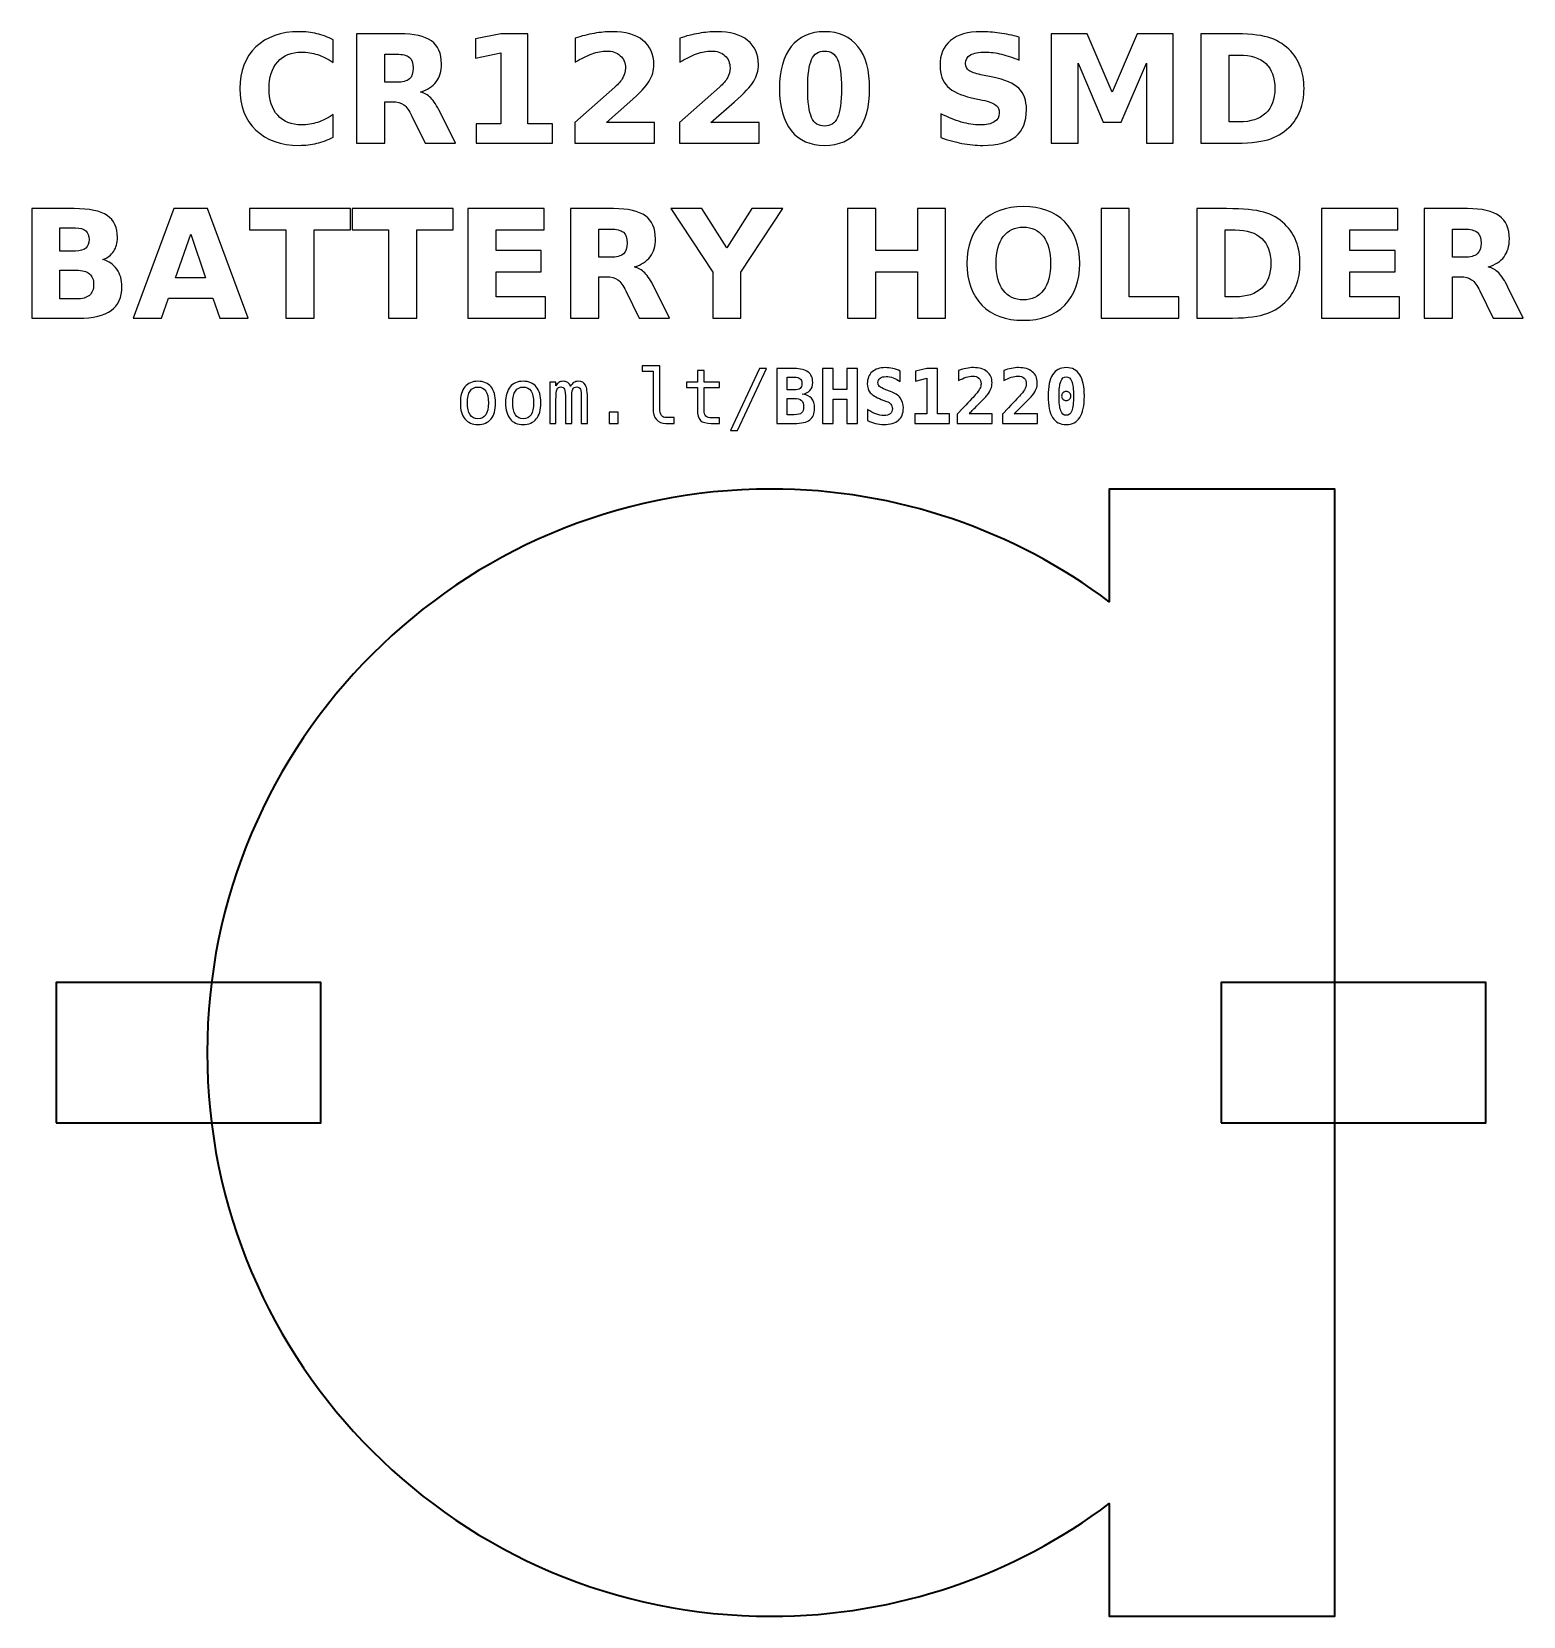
# Model space of a CAD drawing. Header units: centimetres. Extents: x -11.48 to -9.5, y -15.6 to -13.49.
import ezdxf

# ---------------------------------------------------------------- set-up
doc = ezdxf.new("R2010")
doc.units = ezdxf.units.CM
doc.header["$MEASUREMENT"] = 0
doc.layers.add('Layer 1', color=7, linetype='Continuous')

msp = doc.modelspace()

# ---------------------------------------------------------------- linework, layer by layer
at = {"layer": 'Layer 1', "lineweight": 35}
for points in [[(-11.451, -14.94351), (-11.099, -14.94351), (-11.099, -14.75651), (-11.451, -14.75651), (-11.451, -14.94351)], [(-9.90102, -14.94351), (-9.54902, -14.94351), (-9.54902, -14.75651), (-9.90102, -14.75651), (-9.90102, -14.94351)]]:
    msp.add_lwpolyline(points, close=True, dxfattribs=at)
at = {"layer": 'Layer 1'}
for points, knots in [([(-11.0826, -13.63185), (-11.0895, -13.63542), (-11.0967, -13.63812), (-11.1042, -13.63995), (-11.1042, -13.63995), (-11.11167, -13.64178), (-11.1195, -13.64268), (-11.12763, -13.64268), (-11.12763, -13.64268), (-11.1519, -13.64268), (-11.17113, -13.63588), (-11.18533, -13.62232), (-11.18533, -13.62232), (-11.19953, -13.60875), (-11.20663, -13.59035), (-11.20663, -13.56708), (-11.20663, -13.56708), (-11.20663, -13.54378), (-11.19953, -13.52535), (-11.18533, -13.51178), (-11.18533, -13.51178), (-11.17113, -13.49822), (-11.1519, -13.49142), (-11.12763, -13.49142), (-11.12763, -13.49142), (-11.1195, -13.49142), (-11.11167, -13.49232), (-11.1042, -13.49415), (-11.1042, -13.49415), (-11.0967, -13.49598), (-11.0895, -13.49868), (-11.0826, -13.50225), (-11.0826, -13.50225), (-11.0826, -13.50225), (-11.0826, -13.53242), (-11.0826, -13.53242), (-11.0826, -13.53242), (-11.08957, -13.52765), (-11.09643, -13.52418), (-11.1032, -13.52198), (-11.1032, -13.52198), (-11.10997, -13.51975), (-11.1171, -13.51865), (-11.1246, -13.51865), (-11.1246, -13.51865), (-11.138, -13.51865), (-11.14857, -13.52295), (-11.15623, -13.53155), (-11.15623, -13.53155), (-11.16393, -13.54015), (-11.16777, -13.55198), (-11.16777, -13.56708), (-11.16777, -13.56708), (-11.16777, -13.58215), (-11.16393, -13.59395), (-11.15623, -13.60255), (-11.15623, -13.60255), (-11.14857, -13.61115), (-11.138, -13.61545), (-11.1246, -13.61545), (-11.1246, -13.61545), (-11.1171, -13.61545), (-11.10997, -13.61435), (-11.1032, -13.61212), (-11.1032, -13.61212), (-11.09643, -13.60992), (-11.08957, -13.60645), (-11.0826, -13.60168), (-11.0826, -13.60168), (-11.0826, -13.60168), (-11.0826, -13.63185), (-11.0826, -13.63185)], [0, 0, 0, 0, 0.0555556, 0.0555556, 0.0555556, 0.0555556, 0.1111111, 0.1111111, 0.1111111, 0.1111111, 0.1666667, 0.1666667, 0.1666667, 0.1666667, 0.2222222, 0.2222222, 0.2222222, 0.2222222, 0.2777778, 0.2777778, 0.2777778, 0.2777778, 0.3333333, 0.3333333, 0.3333333, 0.3333333, 0.3888889, 0.3888889, 0.3888889, 0.3888889, 0.4444444, 0.4444444, 0.4444444, 0.4444444, 0.5, 0.5, 0.5, 0.5, 0.5555556, 0.5555556, 0.5555556, 0.5555556, 0.6111111, 0.6111111, 0.6111111, 0.6111111, 0.6666667, 0.6666667, 0.6666667, 0.6666667, 0.7222222, 0.7222222, 0.7222222, 0.7222222, 0.7777778, 0.7777778, 0.7777778, 0.7777778, 0.8333333, 0.8333333, 0.8333333, 0.8333333, 0.8888889, 0.8888889, 0.8888889, 0.8888889, 0.9444444, 0.9444444, 0.9444444, 0.9444444, 1, 1, 1, 1]), ([(-11.01386, -13.58468), (-11.01386, -13.58468), (-11.01386, -13.63985), (-11.01386, -13.63985), (-11.01386, -13.63985), (-11.01386, -13.63985), (-11.05146, -13.63985), (-11.05146, -13.63985), (-11.05146, -13.63985), (-11.05146, -13.63985), (-11.05146, -13.49405), (-11.05146, -13.49405), (-11.05146, -13.49405), (-11.05146, -13.49405), (-10.99403, -13.49405), (-10.99403, -13.49405), (-10.99403, -13.49405), (-10.97483, -13.49405), (-10.96073, -13.49728), (-10.9518, -13.50372), (-10.9518, -13.50372), (-10.94283, -13.51015), (-10.93836, -13.52035), (-10.93836, -13.53428), (-10.93836, -13.53428), (-10.93836, -13.54392), (-10.9407, -13.55185), (-10.94533, -13.55802), (-10.94533, -13.55802), (-10.95, -13.56422), (-10.95703, -13.56878), (-10.9664, -13.57168), (-10.9664, -13.57168), (-10.96126, -13.57288), (-10.95663, -13.57552), (-10.95256, -13.57965), (-10.95256, -13.57965), (-10.9485, -13.58378), (-10.9444, -13.59005), (-10.94023, -13.59845), (-10.94023, -13.59845), (-10.94023, -13.59845), (-10.9198, -13.63985), (-10.9198, -13.63985), (-10.9198, -13.63985), (-10.9198, -13.63985), (-10.95986, -13.63985), (-10.95986, -13.63985), (-10.95986, -13.63985), (-10.95986, -13.63985), (-10.97763, -13.60362), (-10.97763, -13.60362), (-10.97763, -13.60362), (-10.9812, -13.59635), (-10.98483, -13.59135), (-10.98853, -13.58868), (-10.98853, -13.58868), (-10.9922, -13.58602), (-10.9971, -13.58468), (-11.00323, -13.58468), (-11.00323, -13.58468), (-11.00323, -13.58468), (-11.01386, -13.58468), (-11.01386, -13.58468)], [0, 0, 0, 0, 0.0625, 0.0625, 0.0625, 0.0625, 0.125, 0.125, 0.125, 0.125, 0.1875, 0.1875, 0.1875, 0.1875, 0.25, 0.25, 0.25, 0.25, 0.3125, 0.3125, 0.3125, 0.3125, 0.375, 0.375, 0.375, 0.375, 0.4375, 0.4375, 0.4375, 0.4375, 0.5, 0.5, 0.5, 0.5, 0.5625, 0.5625, 0.5625, 0.5625, 0.625, 0.625, 0.625, 0.625, 0.6875, 0.6875, 0.6875, 0.6875, 0.75, 0.75, 0.75, 0.75, 0.8125, 0.8125, 0.8125, 0.8125, 0.875, 0.875, 0.875, 0.875, 0.9375, 0.9375, 0.9375, 0.9375, 1, 1, 1, 1]), ([(-10.8924, -13.61388), (-10.8924, -13.61388), (-10.8592, -13.61388), (-10.8592, -13.61388), (-10.8592, -13.61388), (-10.8592, -13.61388), (-10.8592, -13.51965), (-10.8592, -13.51965), (-10.8592, -13.51965), (-10.8592, -13.51965), (-10.89326, -13.52668), (-10.89326, -13.52668), (-10.89326, -13.52668), (-10.89326, -13.52668), (-10.89326, -13.50108), (-10.89326, -13.50108), (-10.89326, -13.50108), (-10.89326, -13.50108), (-10.8594, -13.49405), (-10.8594, -13.49405), (-10.8594, -13.49405), (-10.8594, -13.49405), (-10.82366, -13.49405), (-10.82366, -13.49405), (-10.82366, -13.49405), (-10.82366, -13.49405), (-10.82366, -13.61388), (-10.82366, -13.61388), (-10.82366, -13.61388), (-10.82366, -13.61388), (-10.79046, -13.61388), (-10.79046, -13.61388), (-10.79046, -13.61388), (-10.79046, -13.61388), (-10.79046, -13.63985), (-10.79046, -13.63985), (-10.79046, -13.63985), (-10.79046, -13.63985), (-10.8924, -13.63985), (-10.8924, -13.63985), (-10.8924, -13.63985), (-10.8924, -13.63985), (-10.8924, -13.61388), (-10.8924, -13.61388)], [0, 0, 0, 0, 0.0909091, 0.0909091, 0.0909091, 0.0909091, 0.1818182, 0.1818182, 0.1818182, 0.1818182, 0.2727273, 0.2727273, 0.2727273, 0.2727273, 0.3636364, 0.3636364, 0.3636364, 0.3636364, 0.4545455, 0.4545455, 0.4545455, 0.4545455, 0.5454545, 0.5454545, 0.5454545, 0.5454545, 0.6363636, 0.6363636, 0.6363636, 0.6363636, 0.7272727, 0.7272727, 0.7272727, 0.7272727, 0.8181818, 0.8181818, 0.8181818, 0.8181818, 0.9090909, 0.9090909, 0.9090909, 0.9090909, 1, 1, 1, 1]), ([(-10.71903, -13.61222), (-10.71903, -13.61222), (-10.65486, -13.61222), (-10.65486, -13.61222), (-10.65486, -13.61222), (-10.65486, -13.61222), (-10.65486, -13.63985), (-10.65486, -13.63985), (-10.65486, -13.63985), (-10.65486, -13.63985), (-10.76083, -13.63985), (-10.76083, -13.63985), (-10.76083, -13.63985), (-10.76083, -13.63985), (-10.76083, -13.61222), (-10.76083, -13.61222), (-10.76083, -13.61222), (-10.76083, -13.61222), (-10.70759, -13.56525), (-10.70759, -13.56525), (-10.70759, -13.56525), (-10.70283, -13.56095), (-10.69933, -13.55675), (-10.69706, -13.55265), (-10.69706, -13.55265), (-10.69476, -13.54855), (-10.69363, -13.54428), (-10.69363, -13.53985), (-10.69363, -13.53985), (-10.69363, -13.53302), (-10.69593, -13.52752), (-10.70053, -13.52335), (-10.70053, -13.52335), (-10.70509, -13.51918), (-10.71119, -13.51712), (-10.71883, -13.51712), (-10.71883, -13.51712), (-10.72469, -13.51712), (-10.73109, -13.51838), (-10.73806, -13.52088), (-10.73806, -13.52088), (-10.74503, -13.52338), (-10.75249, -13.52712), (-10.76043, -13.53205), (-10.76043, -13.53205), (-10.76043, -13.53205), (-10.76043, -13.50002), (-10.76043, -13.50002), (-10.76043, -13.50002), (-10.75196, -13.49722), (-10.74359, -13.49508), (-10.73533, -13.49362), (-10.73533, -13.49362), (-10.72706, -13.49215), (-10.71896, -13.49142), (-10.71099, -13.49142), (-10.71099, -13.49142), (-10.69356, -13.49142), (-10.67999, -13.49525), (-10.67033, -13.50295), (-10.67033, -13.50295), (-10.66066, -13.51062), (-10.65583, -13.52132), (-10.65583, -13.53508), (-10.65583, -13.53508), (-10.65583, -13.54302), (-10.65789, -13.55042), (-10.66199, -13.55728), (-10.66199, -13.55728), (-10.66609, -13.56415), (-10.67473, -13.57335), (-10.68786, -13.58488), (-10.68786, -13.58488), (-10.68786, -13.58488), (-10.71903, -13.61222), (-10.71903, -13.61222)], [0, 0, 0, 0, 0.0526316, 0.0526316, 0.0526316, 0.0526316, 0.1052632, 0.1052632, 0.1052632, 0.1052632, 0.1578947, 0.1578947, 0.1578947, 0.1578947, 0.2105263, 0.2105263, 0.2105263, 0.2105263, 0.2631579, 0.2631579, 0.2631579, 0.2631579, 0.3157895, 0.3157895, 0.3157895, 0.3157895, 0.3684211, 0.3684211, 0.3684211, 0.3684211, 0.4210526, 0.4210526, 0.4210526, 0.4210526, 0.4736842, 0.4736842, 0.4736842, 0.4736842, 0.5263158, 0.5263158, 0.5263158, 0.5263158, 0.5789474, 0.5789474, 0.5789474, 0.5789474, 0.6315789, 0.6315789, 0.6315789, 0.6315789, 0.6842105, 0.6842105, 0.6842105, 0.6842105, 0.7368421, 0.7368421, 0.7368421, 0.7368421, 0.7894737, 0.7894737, 0.7894737, 0.7894737, 0.8421053, 0.8421053, 0.8421053, 0.8421053, 0.8947368, 0.8947368, 0.8947368, 0.8947368, 0.9473684, 0.9473684, 0.9473684, 0.9473684, 1, 1, 1, 1]), ([(-10.57986, -13.61222), (-10.57986, -13.61222), (-10.51569, -13.61222), (-10.51569, -13.61222), (-10.51569, -13.61222), (-10.51569, -13.61222), (-10.51569, -13.63985), (-10.51569, -13.63985), (-10.51569, -13.63985), (-10.51569, -13.63985), (-10.62166, -13.63985), (-10.62166, -13.63985), (-10.62166, -13.63985), (-10.62166, -13.63985), (-10.62166, -13.61222), (-10.62166, -13.61222), (-10.62166, -13.61222), (-10.62166, -13.61222), (-10.56842, -13.56525), (-10.56842, -13.56525), (-10.56842, -13.56525), (-10.56366, -13.56095), (-10.56016, -13.55675), (-10.55789, -13.55265), (-10.55789, -13.55265), (-10.55559, -13.54855), (-10.55446, -13.54428), (-10.55446, -13.53985), (-10.55446, -13.53985), (-10.55446, -13.53302), (-10.55676, -13.52752), (-10.56136, -13.52335), (-10.56136, -13.52335), (-10.56592, -13.51918), (-10.57202, -13.51712), (-10.57966, -13.51712), (-10.57966, -13.51712), (-10.58552, -13.51712), (-10.59192, -13.51838), (-10.59889, -13.52088), (-10.59889, -13.52088), (-10.60586, -13.52338), (-10.61332, -13.52712), (-10.62126, -13.53205), (-10.62126, -13.53205), (-10.62126, -13.53205), (-10.62126, -13.50002), (-10.62126, -13.50002), (-10.62126, -13.50002), (-10.61279, -13.49722), (-10.60442, -13.49508), (-10.59616, -13.49362), (-10.59616, -13.49362), (-10.58789, -13.49215), (-10.57979, -13.49142), (-10.57182, -13.49142), (-10.57182, -13.49142), (-10.55439, -13.49142), (-10.54082, -13.49525), (-10.53116, -13.50295), (-10.53116, -13.50295), (-10.52149, -13.51062), (-10.51666, -13.52132), (-10.51666, -13.53508), (-10.51666, -13.53508), (-10.51666, -13.54302), (-10.51872, -13.55042), (-10.52282, -13.55728), (-10.52282, -13.55728), (-10.52692, -13.56415), (-10.53556, -13.57335), (-10.54869, -13.58488), (-10.54869, -13.58488), (-10.54869, -13.58488), (-10.57986, -13.61222), (-10.57986, -13.61222)], [0, 0, 0, 0, 0.0526316, 0.0526316, 0.0526316, 0.0526316, 0.1052632, 0.1052632, 0.1052632, 0.1052632, 0.1578947, 0.1578947, 0.1578947, 0.1578947, 0.2105263, 0.2105263, 0.2105263, 0.2105263, 0.2631579, 0.2631579, 0.2631579, 0.2631579, 0.3157895, 0.3157895, 0.3157895, 0.3157895, 0.3684211, 0.3684211, 0.3684211, 0.3684211, 0.4210526, 0.4210526, 0.4210526, 0.4210526, 0.4736842, 0.4736842, 0.4736842, 0.4736842, 0.5263158, 0.5263158, 0.5263158, 0.5263158, 0.5789474, 0.5789474, 0.5789474, 0.5789474, 0.6315789, 0.6315789, 0.6315789, 0.6315789, 0.6842105, 0.6842105, 0.6842105, 0.6842105, 0.7368421, 0.7368421, 0.7368421, 0.7368421, 0.7894737, 0.7894737, 0.7894737, 0.7894737, 0.8421053, 0.8421053, 0.8421053, 0.8421053, 0.8947368, 0.8947368, 0.8947368, 0.8947368, 0.9473684, 0.9473684, 0.9473684, 0.9473684, 1, 1, 1, 1]), ([(-10.36872, -13.56708), (-10.36872, -13.59125), (-10.37392, -13.60988), (-10.38435, -13.62302), (-10.38435, -13.62302), (-10.39475, -13.63612), (-10.40955, -13.64268), (-10.42869, -13.64268), (-10.42869, -13.64268), (-10.44789, -13.64268), (-10.46272, -13.63612), (-10.47312, -13.62302), (-10.47312, -13.62302), (-10.48355, -13.60988), (-10.48875, -13.59125), (-10.48875, -13.56708), (-10.48875, -13.56708), (-10.48875, -13.54288), (-10.48355, -13.52422), (-10.47312, -13.51108), (-10.47312, -13.51108), (-10.46272, -13.49798), (-10.44789, -13.49142), (-10.42869, -13.49142), (-10.42869, -13.49142), (-10.40955, -13.49142), (-10.39475, -13.49798), (-10.38435, -13.51108), (-10.38435, -13.51108), (-10.37392, -13.52422), (-10.36872, -13.54288), (-10.36872, -13.56708)], [0, 0, 0, 0, 0.125, 0.125, 0.125, 0.125, 0.25, 0.25, 0.25, 0.25, 0.375, 0.375, 0.375, 0.375, 0.5, 0.5, 0.5, 0.5, 0.625, 0.625, 0.625, 0.625, 0.75, 0.75, 0.75, 0.75, 0.875, 0.875, 0.875, 0.875, 1, 1, 1, 1]), ([(-10.16969, -13.49865), (-10.16969, -13.49865), (-10.16969, -13.52948), (-10.16969, -13.52948), (-10.16969, -13.52948), (-10.17769, -13.52592), (-10.18552, -13.52322), (-10.19312, -13.52138), (-10.19312, -13.52138), (-10.20075, -13.51955), (-10.20795, -13.51865), (-10.21472, -13.51865), (-10.21472, -13.51865), (-10.22369, -13.51865), (-10.23035, -13.51988), (-10.23465, -13.52235), (-10.23465, -13.52235), (-10.23895, -13.52485), (-10.24109, -13.52868), (-10.24109, -13.53388), (-10.24109, -13.53388), (-10.24109, -13.53778), (-10.23965, -13.54085), (-10.23675, -13.54302), (-10.23675, -13.54302), (-10.23385, -13.54518), (-10.22859, -13.54708), (-10.22095, -13.54865), (-10.22095, -13.54865), (-10.22095, -13.54865), (-10.20495, -13.55185), (-10.20495, -13.55185), (-10.20495, -13.55185), (-10.18872, -13.55512), (-10.17722, -13.56005), (-10.17039, -13.56672), (-10.17039, -13.56672), (-10.16355, -13.57335), (-10.16012, -13.58278), (-10.16012, -13.59502), (-10.16012, -13.59502), (-10.16012, -13.61112), (-10.16489, -13.62308), (-10.17442, -13.63092), (-10.17442, -13.63092), (-10.18395, -13.63875), (-10.19852, -13.64268), (-10.21812, -13.64268), (-10.21812, -13.64268), (-10.22739, -13.64268), (-10.23665, -13.64182), (-10.24595, -13.64005), (-10.24595, -13.64005), (-10.25525, -13.63828), (-10.26459, -13.63568), (-10.27389, -13.63225), (-10.27389, -13.63225), (-10.27389, -13.63225), (-10.27389, -13.60052), (-10.27389, -13.60052), (-10.27389, -13.60052), (-10.26459, -13.60545), (-10.25559, -13.60918), (-10.24689, -13.61168), (-10.24689, -13.61168), (-10.23819, -13.61418), (-10.22982, -13.61545), (-10.22175, -13.61545), (-10.22175, -13.61545), (-10.21355, -13.61545), (-10.20725, -13.61408), (-10.20289, -13.61135), (-10.20289, -13.61135), (-10.19852, -13.60862), (-10.19635, -13.60472), (-10.19635, -13.59962), (-10.19635, -13.59962), (-10.19635, -13.59508), (-10.19782, -13.59155), (-10.20079, -13.58908), (-10.20079, -13.58908), (-10.20375, -13.58662), (-10.20965, -13.58438), (-10.21852, -13.58245), (-10.21852, -13.58245), (-10.21852, -13.58245), (-10.23309, -13.57922), (-10.23309, -13.57922), (-10.23309, -13.57922), (-10.24765, -13.57608), (-10.25832, -13.57112), (-10.26505, -13.56428), (-10.26505, -13.56428), (-10.27179, -13.55745), (-10.27515, -13.54822), (-10.27515, -13.53665), (-10.27515, -13.53665), (-10.27515, -13.52212), (-10.27045, -13.51095), (-10.26109, -13.50315), (-10.26109, -13.50315), (-10.25172, -13.49532), (-10.23825, -13.49142), (-10.22065, -13.49142), (-10.22065, -13.49142), (-10.21265, -13.49142), (-10.20442, -13.49202), (-10.19595, -13.49322), (-10.19595, -13.49322), (-10.18749, -13.49442), (-10.17872, -13.49622), (-10.16969, -13.49865)], [0, 0, 0, 0, 0.0357143, 0.0357143, 0.0357143, 0.0357143, 0.0714286, 0.0714286, 0.0714286, 0.0714286, 0.1071429, 0.1071429, 0.1071429, 0.1071429, 0.1428571, 0.1428571, 0.1428571, 0.1428571, 0.1785714, 0.1785714, 0.1785714, 0.1785714, 0.2142857, 0.2142857, 0.2142857, 0.2142857, 0.25, 0.25, 0.25, 0.25, 0.2857143, 0.2857143, 0.2857143, 0.2857143, 0.3214286, 0.3214286, 0.3214286, 0.3214286, 0.3571429, 0.3571429, 0.3571429, 0.3571429, 0.3928571, 0.3928571, 0.3928571, 0.3928571, 0.4285714, 0.4285714, 0.4285714, 0.4285714, 0.4642857, 0.4642857, 0.4642857, 0.4642857, 0.5, 0.5, 0.5, 0.5, 0.5357143, 0.5357143, 0.5357143, 0.5357143, 0.5714286, 0.5714286, 0.5714286, 0.5714286, 0.6071429, 0.6071429, 0.6071429, 0.6071429, 0.6428571, 0.6428571, 0.6428571, 0.6428571, 0.6785714, 0.6785714, 0.6785714, 0.6785714, 0.7142857, 0.7142857, 0.7142857, 0.7142857, 0.75, 0.75, 0.75, 0.75, 0.7857143, 0.7857143, 0.7857143, 0.7857143, 0.8214286, 0.8214286, 0.8214286, 0.8214286, 0.8571429, 0.8571429, 0.8571429, 0.8571429, 0.8928571, 0.8928571, 0.8928571, 0.8928571, 0.9285714, 0.9285714, 0.9285714, 0.9285714, 0.9642857, 0.9642857, 0.9642857, 0.9642857, 1, 1, 1, 1]), ([(-10.12712, -13.49405), (-10.12712, -13.49405), (-10.07929, -13.49405), (-10.07929, -13.49405), (-10.07929, -13.49405), (-10.07929, -13.49405), (-10.04606, -13.57208), (-10.04606, -13.57208), (-10.04606, -13.57208), (-10.04606, -13.57208), (-10.01266, -13.49405), (-10.01266, -13.49405), (-10.01266, -13.49405), (-10.01266, -13.49405), (-9.96492, -13.49405), (-9.96492, -13.49405), (-9.96492, -13.49405), (-9.96492, -13.49405), (-9.96492, -13.63985), (-9.96492, -13.63985), (-9.96492, -13.63985), (-9.96492, -13.63985), (-10.00046, -13.63985), (-10.00046, -13.63985), (-10.00046, -13.63985), (-10.00046, -13.63985), (-10.00046, -13.53322), (-10.00046, -13.53322), (-10.00046, -13.53322), (-10.00046, -13.53322), (-10.03406, -13.61182), (-10.03406, -13.61182), (-10.03406, -13.61182), (-10.03406, -13.61182), (-10.05789, -13.61182), (-10.05789, -13.61182), (-10.05789, -13.61182), (-10.05789, -13.61182), (-10.09149, -13.53322), (-10.09149, -13.53322), (-10.09149, -13.53322), (-10.09149, -13.53322), (-10.09149, -13.63985), (-10.09149, -13.63985), (-10.09149, -13.63985), (-10.09149, -13.63985), (-10.12712, -13.63985), (-10.12712, -13.63985), (-10.12712, -13.63985), (-10.12712, -13.63985), (-10.12712, -13.49405), (-10.12712, -13.49405)], [0, 0, 0, 0, 0.0769231, 0.0769231, 0.0769231, 0.0769231, 0.1538462, 0.1538462, 0.1538462, 0.1538462, 0.2307692, 0.2307692, 0.2307692, 0.2307692, 0.3076923, 0.3076923, 0.3076923, 0.3076923, 0.3846154, 0.3846154, 0.3846154, 0.3846154, 0.4615385, 0.4615385, 0.4615385, 0.4615385, 0.5384615, 0.5384615, 0.5384615, 0.5384615, 0.6153846, 0.6153846, 0.6153846, 0.6153846, 0.6923077, 0.6923077, 0.6923077, 0.6923077, 0.7692308, 0.7692308, 0.7692308, 0.7692308, 0.8461538, 0.8461538, 0.8461538, 0.8461538, 0.9230769, 0.9230769, 0.9230769, 0.9230769, 1, 1, 1, 1]), ([(-9.92809, -13.49405), (-9.92809, -13.49405), (-9.88843, -13.49405), (-9.88843, -13.49405), (-9.88843, -13.49405), (-9.86629, -13.49405), (-9.84983, -13.49562), (-9.83899, -13.49878), (-9.83899, -13.49878), (-9.82816, -13.50195), (-9.81886, -13.50728), (-9.81109, -13.51485), (-9.81109, -13.51485), (-9.80426, -13.52142), (-9.79919, -13.52902), (-9.79586, -13.53762), (-9.79586, -13.53762), (-9.79256, -13.54618), (-9.79089, -13.55592), (-9.79089, -13.56682), (-9.79089, -13.56682), (-9.79089, -13.57782), (-9.79256, -13.58762), (-9.79586, -13.59625), (-9.79586, -13.59625), (-9.79919, -13.60488), (-9.80426, -13.61248), (-9.81109, -13.61905), (-9.81109, -13.61905), (-9.81893, -13.62662), (-9.82829, -13.63195), (-9.83923, -13.63512), (-9.83923, -13.63512), (-9.85016, -13.63828), (-9.86656, -13.63985), (-9.88843, -13.63985), (-9.88843, -13.63985), (-9.88843, -13.63985), (-9.92809, -13.63985), (-9.92809, -13.63985), (-9.92809, -13.63985), (-9.92809, -13.63985), (-9.92809, -13.49405), (-9.92809, -13.49405)], [0, 0, 0, 0, 0.0909091, 0.0909091, 0.0909091, 0.0909091, 0.1818182, 0.1818182, 0.1818182, 0.1818182, 0.2727273, 0.2727273, 0.2727273, 0.2727273, 0.3636364, 0.3636364, 0.3636364, 0.3636364, 0.4545455, 0.4545455, 0.4545455, 0.4545455, 0.5454545, 0.5454545, 0.5454545, 0.5454545, 0.6363636, 0.6363636, 0.6363636, 0.6363636, 0.7272727, 0.7272727, 0.7272727, 0.7272727, 0.8181818, 0.8181818, 0.8181818, 0.8181818, 0.9090909, 0.9090909, 0.9090909, 0.9090909, 1, 1, 1, 1]), ([(-10.99803, -13.55872), (-10.99016, -13.55872), (-10.9845, -13.55725), (-10.9811, -13.55432), (-10.9811, -13.55432), (-10.97766, -13.55138), (-10.97596, -13.54655), (-10.97596, -13.53985), (-10.97596, -13.53985), (-10.97596, -13.53322), (-10.97766, -13.52845), (-10.9811, -13.52558), (-10.9811, -13.52558), (-10.9845, -13.52272), (-10.99016, -13.52128), (-10.99803, -13.52128), (-10.99803, -13.52128), (-10.99803, -13.52128), (-11.01386, -13.52128), (-11.01386, -13.52128), (-11.01386, -13.52128), (-11.01386, -13.52128), (-11.01386, -13.55872), (-11.01386, -13.55872), (-11.01386, -13.55872), (-11.01386, -13.55872), (-10.99803, -13.55872), (-10.99803, -13.55872)], [0, 0, 0, 0, 0.1428571, 0.1428571, 0.1428571, 0.1428571, 0.2857143, 0.2857143, 0.2857143, 0.2857143, 0.4285714, 0.4285714, 0.4285714, 0.4285714, 0.5714286, 0.5714286, 0.5714286, 0.5714286, 0.7142857, 0.7142857, 0.7142857, 0.7142857, 0.8571429, 0.8571429, 0.8571429, 0.8571429, 1, 1, 1, 1]), ([(-10.40632, -13.56682), (-10.40632, -13.54858), (-10.40802, -13.53575), (-10.41145, -13.52828), (-10.41145, -13.52828), (-10.41485, -13.52085), (-10.42062, -13.51712), (-10.42869, -13.51712), (-10.42869, -13.51712), (-10.43675, -13.51712), (-10.44252, -13.52085), (-10.44599, -13.52828), (-10.44599, -13.52828), (-10.44942, -13.53575), (-10.45115, -13.54858), (-10.45115, -13.56682), (-10.45115, -13.56682), (-10.45115, -13.58522), (-10.44942, -13.59822), (-10.44599, -13.60575), (-10.44599, -13.60575), (-10.44252, -13.61332), (-10.43675, -13.61708), (-10.42869, -13.61708), (-10.42869, -13.61708), (-10.42069, -13.61708), (-10.41495, -13.61332), (-10.41149, -13.60575), (-10.41149, -13.60575), (-10.40805, -13.59822), (-10.40632, -13.58522), (-10.40632, -13.56682)], [0, 0, 0, 0, 0.125, 0.125, 0.125, 0.125, 0.25, 0.25, 0.25, 0.25, 0.375, 0.375, 0.375, 0.375, 0.5, 0.5, 0.5, 0.5, 0.625, 0.625, 0.625, 0.625, 0.75, 0.75, 0.75, 0.75, 0.875, 0.875, 0.875, 0.875, 1, 1, 1, 1]), ([(-9.89049, -13.52248), (-9.89049, -13.52248), (-9.89049, -13.61142), (-9.89049, -13.61142), (-9.89049, -13.61142), (-9.89049, -13.61142), (-9.87703, -13.61142), (-9.87703, -13.61142), (-9.87703, -13.61142), (-9.86166, -13.61142), (-9.84993, -13.60762), (-9.84183, -13.59998), (-9.84183, -13.59998), (-9.83373, -13.59238), (-9.82966, -13.58132), (-9.82966, -13.56682), (-9.82966, -13.56682), (-9.82966, -13.55235), (-9.83369, -13.54135), (-9.84176, -13.53382), (-9.84176, -13.53382), (-9.84983, -13.52625), (-9.86159, -13.52248), (-9.87703, -13.52248), (-9.87703, -13.52248), (-9.87703, -13.52248), (-9.89049, -13.52248), (-9.89049, -13.52248)], [0, 0, 0, 0, 0.1428571, 0.1428571, 0.1428571, 0.1428571, 0.2857143, 0.2857143, 0.2857143, 0.2857143, 0.4285714, 0.4285714, 0.4285714, 0.4285714, 0.5714286, 0.5714286, 0.5714286, 0.5714286, 0.7142857, 0.7142857, 0.7142857, 0.7142857, 0.8571429, 0.8571429, 0.8571429, 0.8571429, 1, 1, 1, 1]), ([(-11.38885, -13.79462), (-11.38078, -13.79695), (-11.37452, -13.80128), (-11.37008, -13.80762), (-11.37008, -13.80762), (-11.36565, -13.81392), (-11.36345, -13.82168), (-11.36345, -13.83085), (-11.36345, -13.83085), (-11.36345, -13.84492), (-11.36822, -13.85538), (-11.37772, -13.86228), (-11.37772, -13.86228), (-11.38722, -13.86918), (-11.40168, -13.87265), (-11.42108, -13.87265), (-11.42108, -13.87265), (-11.42108, -13.87265), (-11.48348, -13.87265), (-11.48348, -13.87265), (-11.48348, -13.87265), (-11.48348, -13.87265), (-11.48348, -13.72685), (-11.48348, -13.72685), (-11.48348, -13.72685), (-11.48348, -13.72685), (-11.42705, -13.72685), (-11.42705, -13.72685), (-11.42705, -13.72685), (-11.40678, -13.72685), (-11.39212, -13.72992), (-11.38305, -13.73602), (-11.38305, -13.73602), (-11.37395, -13.74215), (-11.36942, -13.75195), (-11.36942, -13.76542), (-11.36942, -13.76542), (-11.36942, -13.77252), (-11.37108, -13.77855), (-11.37438, -13.78355), (-11.37438, -13.78355), (-11.37772, -13.78852), (-11.38252, -13.79222), (-11.38885, -13.79462)], [0, 0, 0, 0, 0.0909091, 0.0909091, 0.0909091, 0.0909091, 0.1818182, 0.1818182, 0.1818182, 0.1818182, 0.2727273, 0.2727273, 0.2727273, 0.2727273, 0.3636364, 0.3636364, 0.3636364, 0.3636364, 0.4545455, 0.4545455, 0.4545455, 0.4545455, 0.5454545, 0.5454545, 0.5454545, 0.5454545, 0.6363636, 0.6363636, 0.6363636, 0.6363636, 0.7272727, 0.7272727, 0.7272727, 0.7272727, 0.8181818, 0.8181818, 0.8181818, 0.8181818, 0.9090909, 0.9090909, 0.9090909, 0.9090909, 1, 1, 1, 1]), ([(-11.24259, -13.84612), (-11.24259, -13.84612), (-11.30139, -13.84612), (-11.30139, -13.84612), (-11.30139, -13.84612), (-11.30139, -13.84612), (-11.31065, -13.87265), (-11.31065, -13.87265), (-11.31065, -13.87265), (-11.31065, -13.87265), (-11.34845, -13.87265), (-11.34845, -13.87265), (-11.34845, -13.87265), (-11.34845, -13.87265), (-11.29445, -13.72685), (-11.29445, -13.72685), (-11.29445, -13.72685), (-11.29445, -13.72685), (-11.24962, -13.72685), (-11.24962, -13.72685), (-11.24962, -13.72685), (-11.24962, -13.72685), (-11.19562, -13.87265), (-11.19562, -13.87265), (-11.19562, -13.87265), (-11.19562, -13.87265), (-11.23342, -13.87265), (-11.23342, -13.87265), (-11.23342, -13.87265), (-11.23342, -13.87265), (-11.24259, -13.84612), (-11.24259, -13.84612)], [0, 0, 0, 0, 0.125, 0.125, 0.125, 0.125, 0.25, 0.25, 0.25, 0.25, 0.375, 0.375, 0.375, 0.375, 0.5, 0.5, 0.5, 0.5, 0.625, 0.625, 0.625, 0.625, 0.75, 0.75, 0.75, 0.75, 0.875, 0.875, 0.875, 0.875, 1, 1, 1, 1]), ([(-11.19365, -13.72685), (-11.19365, -13.72685), (-11.05929, -13.72685), (-11.05929, -13.72685), (-11.05929, -13.72685), (-11.05929, -13.72685), (-11.05929, -13.75528), (-11.05929, -13.75528), (-11.05929, -13.75528), (-11.05929, -13.75528), (-11.10762, -13.75528), (-11.10762, -13.75528), (-11.10762, -13.75528), (-11.10762, -13.75528), (-11.10762, -13.87265), (-11.10762, -13.87265), (-11.10762, -13.87265), (-11.10762, -13.87265), (-11.14522, -13.87265), (-11.14522, -13.87265), (-11.14522, -13.87265), (-11.14522, -13.87265), (-11.14522, -13.75528), (-11.14522, -13.75528), (-11.14522, -13.75528), (-11.14522, -13.75528), (-11.19365, -13.75528), (-11.19365, -13.75528), (-11.19365, -13.75528), (-11.19365, -13.75528), (-11.19365, -13.72685), (-11.19365, -13.72685)], [0, 0, 0, 0, 0.125, 0.125, 0.125, 0.125, 0.25, 0.25, 0.25, 0.25, 0.375, 0.375, 0.375, 0.375, 0.5, 0.5, 0.5, 0.5, 0.625, 0.625, 0.625, 0.625, 0.75, 0.75, 0.75, 0.75, 0.875, 0.875, 0.875, 0.875, 1, 1, 1, 1]), ([(-11.05722, -13.72685), (-11.05722, -13.72685), (-10.92286, -13.72685), (-10.92286, -13.72685), (-10.92286, -13.72685), (-10.92286, -13.72685), (-10.92286, -13.75528), (-10.92286, -13.75528), (-10.92286, -13.75528), (-10.92286, -13.75528), (-10.97119, -13.75528), (-10.97119, -13.75528), (-10.97119, -13.75528), (-10.97119, -13.75528), (-10.97119, -13.87265), (-10.97119, -13.87265), (-10.97119, -13.87265), (-10.97119, -13.87265), (-11.00879, -13.87265), (-11.00879, -13.87265), (-11.00879, -13.87265), (-11.00879, -13.87265), (-11.00879, -13.75528), (-11.00879, -13.75528), (-11.00879, -13.75528), (-11.00879, -13.75528), (-11.05722, -13.75528), (-11.05722, -13.75528), (-11.05722, -13.75528), (-11.05722, -13.75528), (-11.05722, -13.72685), (-11.05722, -13.72685)], [0, 0, 0, 0, 0.125, 0.125, 0.125, 0.125, 0.25, 0.25, 0.25, 0.25, 0.375, 0.375, 0.375, 0.375, 0.5, 0.5, 0.5, 0.5, 0.625, 0.625, 0.625, 0.625, 0.75, 0.75, 0.75, 0.75, 0.875, 0.875, 0.875, 0.875, 1, 1, 1, 1]), ([(-10.90339, -13.72685), (-10.90339, -13.72685), (-10.80193, -13.72685), (-10.80193, -13.72685), (-10.80193, -13.72685), (-10.80193, -13.72685), (-10.80193, -13.75528), (-10.80193, -13.75528), (-10.80193, -13.75528), (-10.80193, -13.75528), (-10.86579, -13.75528), (-10.86579, -13.75528), (-10.86579, -13.75528), (-10.86579, -13.75528), (-10.86579, -13.78242), (-10.86579, -13.78242), (-10.86579, -13.78242), (-10.86579, -13.78242), (-10.80576, -13.78242), (-10.80576, -13.78242), (-10.80576, -13.78242), (-10.80576, -13.78242), (-10.80576, -13.81085), (-10.80576, -13.81085), (-10.80576, -13.81085), (-10.80576, -13.81085), (-10.86579, -13.81085), (-10.86579, -13.81085), (-10.86579, -13.81085), (-10.86579, -13.81085), (-10.86579, -13.84422), (-10.86579, -13.84422), (-10.86579, -13.84422), (-10.86579, -13.84422), (-10.79979, -13.84422), (-10.79979, -13.84422), (-10.79979, -13.84422), (-10.79979, -13.84422), (-10.79979, -13.87265), (-10.79979, -13.87265), (-10.79979, -13.87265), (-10.79979, -13.87265), (-10.90339, -13.87265), (-10.90339, -13.87265), (-10.90339, -13.87265), (-10.90339, -13.87265), (-10.90339, -13.72685), (-10.90339, -13.72685)], [0, 0, 0, 0, 0.0833333, 0.0833333, 0.0833333, 0.0833333, 0.1666667, 0.1666667, 0.1666667, 0.1666667, 0.25, 0.25, 0.25, 0.25, 0.3333333, 0.3333333, 0.3333333, 0.3333333, 0.4166667, 0.4166667, 0.4166667, 0.4166667, 0.5, 0.5, 0.5, 0.5, 0.5833333, 0.5833333, 0.5833333, 0.5833333, 0.6666667, 0.6666667, 0.6666667, 0.6666667, 0.75, 0.75, 0.75, 0.75, 0.8333333, 0.8333333, 0.8333333, 0.8333333, 0.9166667, 0.9166667, 0.9166667, 0.9166667, 1, 1, 1, 1]), ([(-10.72916, -13.81748), (-10.72916, -13.81748), (-10.72916, -13.87265), (-10.72916, -13.87265), (-10.72916, -13.87265), (-10.72916, -13.87265), (-10.76676, -13.87265), (-10.76676, -13.87265), (-10.76676, -13.87265), (-10.76676, -13.87265), (-10.76676, -13.72685), (-10.76676, -13.72685), (-10.76676, -13.72685), (-10.76676, -13.72685), (-10.70933, -13.72685), (-10.70933, -13.72685), (-10.70933, -13.72685), (-10.69013, -13.72685), (-10.67603, -13.73008), (-10.6671, -13.73652), (-10.6671, -13.73652), (-10.65813, -13.74295), (-10.65366, -13.75315), (-10.65366, -13.76708), (-10.65366, -13.76708), (-10.65366, -13.77672), (-10.656, -13.78465), (-10.66063, -13.79082), (-10.66063, -13.79082), (-10.6653, -13.79702), (-10.67233, -13.80158), (-10.6817, -13.80448), (-10.6817, -13.80448), (-10.67656, -13.80568), (-10.67193, -13.80832), (-10.66786, -13.81245), (-10.66786, -13.81245), (-10.6638, -13.81658), (-10.6597, -13.82285), (-10.65553, -13.83125), (-10.65553, -13.83125), (-10.65553, -13.83125), (-10.6351, -13.87265), (-10.6351, -13.87265), (-10.6351, -13.87265), (-10.6351, -13.87265), (-10.67516, -13.87265), (-10.67516, -13.87265), (-10.67516, -13.87265), (-10.67516, -13.87265), (-10.69293, -13.83642), (-10.69293, -13.83642), (-10.69293, -13.83642), (-10.6965, -13.82915), (-10.70013, -13.82415), (-10.70383, -13.82148), (-10.70383, -13.82148), (-10.7075, -13.81882), (-10.7124, -13.81748), (-10.71853, -13.81748), (-10.71853, -13.81748), (-10.71853, -13.81748), (-10.72916, -13.81748), (-10.72916, -13.81748)], [0, 0, 0, 0, 0.0625, 0.0625, 0.0625, 0.0625, 0.125, 0.125, 0.125, 0.125, 0.1875, 0.1875, 0.1875, 0.1875, 0.25, 0.25, 0.25, 0.25, 0.3125, 0.3125, 0.3125, 0.3125, 0.375, 0.375, 0.375, 0.375, 0.4375, 0.4375, 0.4375, 0.4375, 0.5, 0.5, 0.5, 0.5, 0.5625, 0.5625, 0.5625, 0.5625, 0.625, 0.625, 0.625, 0.625, 0.6875, 0.6875, 0.6875, 0.6875, 0.75, 0.75, 0.75, 0.75, 0.8125, 0.8125, 0.8125, 0.8125, 0.875, 0.875, 0.875, 0.875, 0.9375, 0.9375, 0.9375, 0.9375, 1, 1, 1, 1]), ([(-10.6331, -13.72685), (-10.6331, -13.72685), (-10.592, -13.72685), (-10.592, -13.72685), (-10.592, -13.72685), (-10.592, -13.72685), (-10.55876, -13.77882), (-10.55876, -13.77882), (-10.55876, -13.77882), (-10.55876, -13.77882), (-10.52556, -13.72685), (-10.52556, -13.72685), (-10.52556, -13.72685), (-10.52556, -13.72685), (-10.48436, -13.72685), (-10.48436, -13.72685), (-10.48436, -13.72685), (-10.48436, -13.72685), (-10.53993, -13.81122), (-10.53993, -13.81122), (-10.53993, -13.81122), (-10.53993, -13.81122), (-10.53993, -13.87265), (-10.53993, -13.87265), (-10.53993, -13.87265), (-10.53993, -13.87265), (-10.57753, -13.87265), (-10.57753, -13.87265), (-10.57753, -13.87265), (-10.57753, -13.87265), (-10.57753, -13.81122), (-10.57753, -13.81122), (-10.57753, -13.81122), (-10.57753, -13.81122), (-10.6331, -13.72685), (-10.6331, -13.72685)], [0, 0, 0, 0, 0.1111111, 0.1111111, 0.1111111, 0.1111111, 0.2222222, 0.2222222, 0.2222222, 0.2222222, 0.3333333, 0.3333333, 0.3333333, 0.3333333, 0.4444444, 0.4444444, 0.4444444, 0.4444444, 0.5555556, 0.5555556, 0.5555556, 0.5555556, 0.6666667, 0.6666667, 0.6666667, 0.6666667, 0.7777778, 0.7777778, 0.7777778, 0.7777778, 0.8888889, 0.8888889, 0.8888889, 0.8888889, 1, 1, 1, 1]), ([(-10.3983, -13.72685), (-10.3983, -13.72685), (-10.3607, -13.72685), (-10.3607, -13.72685), (-10.3607, -13.72685), (-10.3607, -13.72685), (-10.3607, -13.78242), (-10.3607, -13.78242), (-10.3607, -13.78242), (-10.3607, -13.78242), (-10.30524, -13.78242), (-10.30524, -13.78242), (-10.30524, -13.78242), (-10.30524, -13.78242), (-10.30524, -13.72685), (-10.30524, -13.72685), (-10.30524, -13.72685), (-10.30524, -13.72685), (-10.26764, -13.72685), (-10.26764, -13.72685), (-10.26764, -13.72685), (-10.26764, -13.72685), (-10.26764, -13.87265), (-10.26764, -13.87265), (-10.26764, -13.87265), (-10.26764, -13.87265), (-10.30524, -13.87265), (-10.30524, -13.87265), (-10.30524, -13.87265), (-10.30524, -13.87265), (-10.30524, -13.81085), (-10.30524, -13.81085), (-10.30524, -13.81085), (-10.30524, -13.81085), (-10.3607, -13.81085), (-10.3607, -13.81085), (-10.3607, -13.81085), (-10.3607, -13.81085), (-10.3607, -13.87265), (-10.3607, -13.87265), (-10.3607, -13.87265), (-10.3607, -13.87265), (-10.3983, -13.87265), (-10.3983, -13.87265), (-10.3983, -13.87265), (-10.3983, -13.87265), (-10.3983, -13.72685), (-10.3983, -13.72685)], [0, 0, 0, 0, 0.0833333, 0.0833333, 0.0833333, 0.0833333, 0.1666667, 0.1666667, 0.1666667, 0.1666667, 0.25, 0.25, 0.25, 0.25, 0.3333333, 0.3333333, 0.3333333, 0.3333333, 0.4166667, 0.4166667, 0.4166667, 0.4166667, 0.5, 0.5, 0.5, 0.5, 0.5833333, 0.5833333, 0.5833333, 0.5833333, 0.6666667, 0.6666667, 0.6666667, 0.6666667, 0.75, 0.75, 0.75, 0.75, 0.8333333, 0.8333333, 0.8333333, 0.8333333, 0.9166667, 0.9166667, 0.9166667, 0.9166667, 1, 1, 1, 1]), ([(-10.16433, -13.72422), (-10.1409, -13.72422), (-10.12253, -13.73092), (-10.10927, -13.74435), (-10.10927, -13.74435), (-10.09597, -13.75775), (-10.08933, -13.77625), (-10.08933, -13.79988), (-10.08933, -13.79988), (-10.08933, -13.82345), (-10.09597, -13.84195), (-10.10927, -13.85535), (-10.10927, -13.85535), (-10.12253, -13.86878), (-10.1409, -13.87548), (-10.16433, -13.87548), (-10.16433, -13.87548), (-10.1877, -13.87548), (-10.20603, -13.86878), (-10.21937, -13.85535), (-10.21937, -13.85535), (-10.23267, -13.84195), (-10.23933, -13.82345), (-10.23933, -13.79988), (-10.23933, -13.79988), (-10.23933, -13.77625), (-10.23267, -13.75775), (-10.21937, -13.74435), (-10.21937, -13.74435), (-10.20603, -13.73092), (-10.1877, -13.72422), (-10.16433, -13.72422)], [0, 0, 0, 0, 0.125, 0.125, 0.125, 0.125, 0.25, 0.25, 0.25, 0.25, 0.375, 0.375, 0.375, 0.375, 0.5, 0.5, 0.5, 0.5, 0.625, 0.625, 0.625, 0.625, 0.75, 0.75, 0.75, 0.75, 0.875, 0.875, 0.875, 0.875, 1, 1, 1, 1]), ([(-10.0609, -13.72685), (-10.0609, -13.72685), (-10.0233, -13.72685), (-10.0233, -13.72685), (-10.0233, -13.72685), (-10.0233, -13.72685), (-10.0233, -13.84422), (-10.0233, -13.84422), (-10.0233, -13.84422), (-10.0233, -13.84422), (-9.9573, -13.84422), (-9.9573, -13.84422), (-9.9573, -13.84422), (-9.9573, -13.84422), (-9.9573, -13.87265), (-9.9573, -13.87265), (-9.9573, -13.87265), (-9.9573, -13.87265), (-10.0609, -13.87265), (-10.0609, -13.87265), (-10.0609, -13.87265), (-10.0609, -13.87265), (-10.0609, -13.72685), (-10.0609, -13.72685)], [0, 0, 0, 0, 0.1666667, 0.1666667, 0.1666667, 0.1666667, 0.3333333, 0.3333333, 0.3333333, 0.3333333, 0.5, 0.5, 0.5, 0.5, 0.6666667, 0.6666667, 0.6666667, 0.6666667, 0.8333333, 0.8333333, 0.8333333, 0.8333333, 1, 1, 1, 1]), ([(-9.93347, -13.72685), (-9.93347, -13.72685), (-9.89381, -13.72685), (-9.89381, -13.72685), (-9.89381, -13.72685), (-9.87167, -13.72685), (-9.85521, -13.72842), (-9.84437, -13.73158), (-9.84437, -13.73158), (-9.83354, -13.73475), (-9.82424, -13.74008), (-9.81647, -13.74765), (-9.81647, -13.74765), (-9.80964, -13.75422), (-9.80457, -13.76182), (-9.80124, -13.77042), (-9.80124, -13.77042), (-9.79794, -13.77898), (-9.79627, -13.78872), (-9.79627, -13.79962), (-9.79627, -13.79962), (-9.79627, -13.81062), (-9.79794, -13.82042), (-9.80124, -13.82905), (-9.80124, -13.82905), (-9.80457, -13.83768), (-9.80964, -13.84528), (-9.81647, -13.85185), (-9.81647, -13.85185), (-9.82431, -13.85942), (-9.83367, -13.86475), (-9.84461, -13.86792), (-9.84461, -13.86792), (-9.85554, -13.87108), (-9.87194, -13.87265), (-9.89381, -13.87265), (-9.89381, -13.87265), (-9.89381, -13.87265), (-9.93347, -13.87265), (-9.93347, -13.87265), (-9.93347, -13.87265), (-9.93347, -13.87265), (-9.93347, -13.72685), (-9.93347, -13.72685)], [0, 0, 0, 0, 0.0909091, 0.0909091, 0.0909091, 0.0909091, 0.1818182, 0.1818182, 0.1818182, 0.1818182, 0.2727273, 0.2727273, 0.2727273, 0.2727273, 0.3636364, 0.3636364, 0.3636364, 0.3636364, 0.4545455, 0.4545455, 0.4545455, 0.4545455, 0.5454545, 0.5454545, 0.5454545, 0.5454545, 0.6363636, 0.6363636, 0.6363636, 0.6363636, 0.7272727, 0.7272727, 0.7272727, 0.7272727, 0.8181818, 0.8181818, 0.8181818, 0.8181818, 0.9090909, 0.9090909, 0.9090909, 0.9090909, 1, 1, 1, 1]), ([(-9.76747, -13.72685), (-9.76747, -13.72685), (-9.66601, -13.72685), (-9.66601, -13.72685), (-9.66601, -13.72685), (-9.66601, -13.72685), (-9.66601, -13.75528), (-9.66601, -13.75528), (-9.66601, -13.75528), (-9.66601, -13.75528), (-9.72987, -13.75528), (-9.72987, -13.75528), (-9.72987, -13.75528), (-9.72987, -13.75528), (-9.72987, -13.78242), (-9.72987, -13.78242), (-9.72987, -13.78242), (-9.72987, -13.78242), (-9.66984, -13.78242), (-9.66984, -13.78242), (-9.66984, -13.78242), (-9.66984, -13.78242), (-9.66984, -13.81085), (-9.66984, -13.81085), (-9.66984, -13.81085), (-9.66984, -13.81085), (-9.72987, -13.81085), (-9.72987, -13.81085), (-9.72987, -13.81085), (-9.72987, -13.81085), (-9.72987, -13.84422), (-9.72987, -13.84422), (-9.72987, -13.84422), (-9.72987, -13.84422), (-9.66387, -13.84422), (-9.66387, -13.84422), (-9.66387, -13.84422), (-9.66387, -13.84422), (-9.66387, -13.87265), (-9.66387, -13.87265), (-9.66387, -13.87265), (-9.66387, -13.87265), (-9.76747, -13.87265), (-9.76747, -13.87265), (-9.76747, -13.87265), (-9.76747, -13.87265), (-9.76747, -13.72685), (-9.76747, -13.72685)], [0, 0, 0, 0, 0.0833333, 0.0833333, 0.0833333, 0.0833333, 0.1666667, 0.1666667, 0.1666667, 0.1666667, 0.25, 0.25, 0.25, 0.25, 0.3333333, 0.3333333, 0.3333333, 0.3333333, 0.4166667, 0.4166667, 0.4166667, 0.4166667, 0.5, 0.5, 0.5, 0.5, 0.5833333, 0.5833333, 0.5833333, 0.5833333, 0.6666667, 0.6666667, 0.6666667, 0.6666667, 0.75, 0.75, 0.75, 0.75, 0.8333333, 0.8333333, 0.8333333, 0.8333333, 0.9166667, 0.9166667, 0.9166667, 0.9166667, 1, 1, 1, 1]), ([(-9.59324, -13.81748), (-9.59324, -13.81748), (-9.59324, -13.87265), (-9.59324, -13.87265), (-9.59324, -13.87265), (-9.59324, -13.87265), (-9.63084, -13.87265), (-9.63084, -13.87265), (-9.63084, -13.87265), (-9.63084, -13.87265), (-9.63084, -13.72685), (-9.63084, -13.72685), (-9.63084, -13.72685), (-9.63084, -13.72685), (-9.57341, -13.72685), (-9.57341, -13.72685), (-9.57341, -13.72685), (-9.55421, -13.72685), (-9.54011, -13.73008), (-9.53118, -13.73652), (-9.53118, -13.73652), (-9.52221, -13.74295), (-9.51774, -13.75315), (-9.51774, -13.76708), (-9.51774, -13.76708), (-9.51774, -13.77672), (-9.52008, -13.78465), (-9.52471, -13.79082), (-9.52471, -13.79082), (-9.52938, -13.79702), (-9.53641, -13.80158), (-9.54578, -13.80448), (-9.54578, -13.80448), (-9.54064, -13.80568), (-9.53601, -13.80832), (-9.53194, -13.81245), (-9.53194, -13.81245), (-9.52788, -13.81658), (-9.52378, -13.82285), (-9.51961, -13.83125), (-9.51961, -13.83125), (-9.51961, -13.83125), (-9.49918, -13.87265), (-9.49918, -13.87265), (-9.49918, -13.87265), (-9.49918, -13.87265), (-9.53924, -13.87265), (-9.53924, -13.87265), (-9.53924, -13.87265), (-9.53924, -13.87265), (-9.55701, -13.83642), (-9.55701, -13.83642), (-9.55701, -13.83642), (-9.56058, -13.82915), (-9.56421, -13.82415), (-9.56791, -13.82148), (-9.56791, -13.82148), (-9.57158, -13.81882), (-9.57648, -13.81748), (-9.58261, -13.81748), (-9.58261, -13.81748), (-9.58261, -13.81748), (-9.59324, -13.81748), (-9.59324, -13.81748)], [0, 0, 0, 0, 0.0625, 0.0625, 0.0625, 0.0625, 0.125, 0.125, 0.125, 0.125, 0.1875, 0.1875, 0.1875, 0.1875, 0.25, 0.25, 0.25, 0.25, 0.3125, 0.3125, 0.3125, 0.3125, 0.375, 0.375, 0.375, 0.375, 0.4375, 0.4375, 0.4375, 0.4375, 0.5, 0.5, 0.5, 0.5, 0.5625, 0.5625, 0.5625, 0.5625, 0.625, 0.625, 0.625, 0.625, 0.6875, 0.6875, 0.6875, 0.6875, 0.75, 0.75, 0.75, 0.75, 0.8125, 0.8125, 0.8125, 0.8125, 0.875, 0.875, 0.875, 0.875, 0.9375, 0.9375, 0.9375, 0.9375, 1, 1, 1, 1]), ([(-11.42508, -13.78328), (-11.41915, -13.78328), (-11.41465, -13.78198), (-11.41162, -13.77938), (-11.41162, -13.77938), (-11.40855, -13.77678), (-11.40702, -13.77295), (-11.40702, -13.76785), (-11.40702, -13.76785), (-11.40702, -13.76285), (-11.40855, -13.75905), (-11.41162, -13.75642), (-11.41162, -13.75642), (-11.41465, -13.75378), (-11.41915, -13.75245), (-11.42508, -13.75245), (-11.42508, -13.75245), (-11.42508, -13.75245), (-11.44588, -13.75245), (-11.44588, -13.75245), (-11.44588, -13.75245), (-11.44588, -13.75245), (-11.44588, -13.78328), (-11.44588, -13.78328), (-11.44588, -13.78328), (-11.44588, -13.78328), (-11.42508, -13.78328), (-11.42508, -13.78328)], [0, 0, 0, 0, 0.1428571, 0.1428571, 0.1428571, 0.1428571, 0.2857143, 0.2857143, 0.2857143, 0.2857143, 0.4285714, 0.4285714, 0.4285714, 0.4285714, 0.5714286, 0.5714286, 0.5714286, 0.5714286, 0.7142857, 0.7142857, 0.7142857, 0.7142857, 0.8571429, 0.8571429, 0.8571429, 0.8571429, 1, 1, 1, 1]), ([(-11.29202, -13.81905), (-11.29202, -13.81905), (-11.25205, -13.81905), (-11.25205, -13.81905), (-11.25205, -13.81905), (-11.25205, -13.81905), (-11.27199, -13.76105), (-11.27199, -13.76105), (-11.27199, -13.76105), (-11.27199, -13.76105), (-11.29202, -13.81905), (-11.29202, -13.81905)], [0, 0, 0, 0, 0.3333333, 0.3333333, 0.3333333, 0.3333333, 0.6666667, 0.6666667, 0.6666667, 0.6666667, 1, 1, 1, 1]), ([(-10.71333, -13.79152), (-10.70546, -13.79152), (-10.6998, -13.79005), (-10.6964, -13.78712), (-10.6964, -13.78712), (-10.69296, -13.78418), (-10.69126, -13.77935), (-10.69126, -13.77265), (-10.69126, -13.77265), (-10.69126, -13.76602), (-10.69296, -13.76125), (-10.6964, -13.75838), (-10.6964, -13.75838), (-10.6998, -13.75552), (-10.70546, -13.75408), (-10.71333, -13.75408), (-10.71333, -13.75408), (-10.71333, -13.75408), (-10.72916, -13.75408), (-10.72916, -13.75408), (-10.72916, -13.75408), (-10.72916, -13.75408), (-10.72916, -13.79152), (-10.72916, -13.79152), (-10.72916, -13.79152), (-10.72916, -13.79152), (-10.71333, -13.79152), (-10.71333, -13.79152)], [0, 0, 0, 0, 0.1428571, 0.1428571, 0.1428571, 0.1428571, 0.2857143, 0.2857143, 0.2857143, 0.2857143, 0.4285714, 0.4285714, 0.4285714, 0.4285714, 0.5714286, 0.5714286, 0.5714286, 0.5714286, 0.7142857, 0.7142857, 0.7142857, 0.7142857, 0.8571429, 0.8571429, 0.8571429, 0.8571429, 1, 1, 1, 1]), ([(-10.16433, -13.75145), (-10.1758, -13.75145), (-10.18467, -13.75568), (-10.191, -13.76415), (-10.191, -13.76415), (-10.1973, -13.77262), (-10.20047, -13.78452), (-10.20047, -13.79988), (-10.20047, -13.79988), (-10.20047, -13.81522), (-10.1973, -13.82708), (-10.191, -13.83555), (-10.191, -13.83555), (-10.18467, -13.84402), (-10.1758, -13.84825), (-10.16433, -13.84825), (-10.16433, -13.84825), (-10.1528, -13.84825), (-10.1439, -13.84402), (-10.13757, -13.83555), (-10.13757, -13.83555), (-10.13127, -13.82708), (-10.1281, -13.81522), (-10.1281, -13.79988), (-10.1281, -13.79988), (-10.1281, -13.78452), (-10.13127, -13.77262), (-10.13757, -13.76415), (-10.13757, -13.76415), (-10.1439, -13.75568), (-10.1528, -13.75145), (-10.16433, -13.75145)], [0, 0, 0, 0, 0.125, 0.125, 0.125, 0.125, 0.25, 0.25, 0.25, 0.25, 0.375, 0.375, 0.375, 0.375, 0.5, 0.5, 0.5, 0.5, 0.625, 0.625, 0.625, 0.625, 0.75, 0.75, 0.75, 0.75, 0.875, 0.875, 0.875, 0.875, 1, 1, 1, 1]), ([(-9.89587, -13.75528), (-9.89587, -13.75528), (-9.89587, -13.84422), (-9.89587, -13.84422), (-9.89587, -13.84422), (-9.89587, -13.84422), (-9.88241, -13.84422), (-9.88241, -13.84422), (-9.88241, -13.84422), (-9.86704, -13.84422), (-9.85531, -13.84042), (-9.84721, -13.83278), (-9.84721, -13.83278), (-9.83911, -13.82518), (-9.83504, -13.81412), (-9.83504, -13.79962), (-9.83504, -13.79962), (-9.83504, -13.78515), (-9.83907, -13.77415), (-9.84714, -13.76662), (-9.84714, -13.76662), (-9.85521, -13.75905), (-9.86697, -13.75528), (-9.88241, -13.75528), (-9.88241, -13.75528), (-9.88241, -13.75528), (-9.89587, -13.75528), (-9.89587, -13.75528)], [0, 0, 0, 0, 0.1428571, 0.1428571, 0.1428571, 0.1428571, 0.2857143, 0.2857143, 0.2857143, 0.2857143, 0.4285714, 0.4285714, 0.4285714, 0.4285714, 0.5714286, 0.5714286, 0.5714286, 0.5714286, 0.7142857, 0.7142857, 0.7142857, 0.7142857, 0.8571429, 0.8571429, 0.8571429, 0.8571429, 1, 1, 1, 1]), ([(-9.57741, -13.79152), (-9.56954, -13.79152), (-9.56388, -13.79005), (-9.56048, -13.78712), (-9.56048, -13.78712), (-9.55704, -13.78418), (-9.55534, -13.77935), (-9.55534, -13.77265), (-9.55534, -13.77265), (-9.55534, -13.76602), (-9.55704, -13.76125), (-9.56048, -13.75838), (-9.56048, -13.75838), (-9.56388, -13.75552), (-9.56954, -13.75408), (-9.57741, -13.75408), (-9.57741, -13.75408), (-9.57741, -13.75408), (-9.59324, -13.75408), (-9.59324, -13.75408), (-9.59324, -13.75408), (-9.59324, -13.75408), (-9.59324, -13.79152), (-9.59324, -13.79152), (-9.59324, -13.79152), (-9.59324, -13.79152), (-9.57741, -13.79152), (-9.57741, -13.79152)], [0, 0, 0, 0, 0.1428571, 0.1428571, 0.1428571, 0.1428571, 0.2857143, 0.2857143, 0.2857143, 0.2857143, 0.4285714, 0.4285714, 0.4285714, 0.4285714, 0.5714286, 0.5714286, 0.5714286, 0.5714286, 0.7142857, 0.7142857, 0.7142857, 0.7142857, 0.8571429, 0.8571429, 0.8571429, 0.8571429, 1, 1, 1, 1]), ([(-11.42382, -13.84705), (-11.41625, -13.84705), (-11.41058, -13.84545), (-11.40675, -13.84228), (-11.40675, -13.84228), (-11.40295, -13.83908), (-11.40105, -13.83425), (-11.40105, -13.82782), (-11.40105, -13.82782), (-11.40105, -13.82152), (-11.40295, -13.81678), (-11.40672, -13.81362), (-11.40672, -13.81362), (-11.41048, -13.81045), (-11.41618, -13.80888), (-11.42382, -13.80888), (-11.42382, -13.80888), (-11.42382, -13.80888), (-11.44588, -13.80888), (-11.44588, -13.80888), (-11.44588, -13.80888), (-11.44588, -13.80888), (-11.44588, -13.84705), (-11.44588, -13.84705), (-11.44588, -13.84705), (-11.44588, -13.84705), (-11.42382, -13.84705), (-11.42382, -13.84705)], [0, 0, 0, 0, 0.1428571, 0.1428571, 0.1428571, 0.1428571, 0.2857143, 0.2857143, 0.2857143, 0.2857143, 0.4285714, 0.4285714, 0.4285714, 0.4285714, 0.5714286, 0.5714286, 0.5714286, 0.5714286, 0.7142857, 0.7142857, 0.7142857, 0.7142857, 0.8571429, 0.8571429, 0.8571429, 0.8571429, 1, 1, 1, 1]), ([(-10.64793, -13.99282), (-10.64793, -13.99686), (-10.6472, -13.99989), (-10.64571, -14.00194), (-10.64571, -14.00194), (-10.64423, -14.00399), (-10.64205, -14.00502), (-10.63915, -14.00502), (-10.63915, -14.00502), (-10.63915, -14.00502), (-10.62865, -14.00502), (-10.62865, -14.00502), (-10.62865, -14.00502), (-10.62865, -14.00502), (-10.62865, -14.01264), (-10.62865, -14.01264), (-10.62865, -14.01264), (-10.62865, -14.01264), (-10.64001, -14.01264), (-10.64001, -14.01264), (-10.64001, -14.01264), (-10.6454, -14.01264), (-10.64955, -14.01091), (-10.6525, -14.00746), (-10.6525, -14.00746), (-10.65545, -14.00401), (-10.65691, -13.99912), (-10.65691, -13.99282), (-10.65691, -13.99282), (-10.65691, -13.99282), (-10.65691, -13.94316), (-10.65691, -13.94316), (-10.65691, -13.94316), (-10.65691, -13.94316), (-10.67131, -13.94316), (-10.67131, -13.94316), (-10.67131, -13.94316), (-10.67131, -13.94316), (-10.67131, -13.93612), (-10.67131, -13.93612), (-10.67131, -13.93612), (-10.67131, -13.93612), (-10.64793, -13.93612), (-10.64793, -13.93612), (-10.64793, -13.93612), (-10.64793, -13.93612), (-10.64793, -13.99282), (-10.64793, -13.99282)], [0, 0, 0, 0, 0.0833333, 0.0833333, 0.0833333, 0.0833333, 0.1666667, 0.1666667, 0.1666667, 0.1666667, 0.25, 0.25, 0.25, 0.25, 0.3333333, 0.3333333, 0.3333333, 0.3333333, 0.4166667, 0.4166667, 0.4166667, 0.4166667, 0.5, 0.5, 0.5, 0.5, 0.5833333, 0.5833333, 0.5833333, 0.5833333, 0.6666667, 0.6666667, 0.6666667, 0.6666667, 0.75, 0.75, 0.75, 0.75, 0.8333333, 0.8333333, 0.8333333, 0.8333333, 0.9166667, 0.9166667, 0.9166667, 0.9166667, 1, 1, 1, 1]), ([(-10.88985, -13.95664), (-10.88226, -13.95664), (-10.87646, -13.95909), (-10.87245, -13.96401), (-10.87245, -13.96401), (-10.86843, -13.96892), (-10.86641, -13.97604), (-10.86641, -13.98534), (-10.86641, -13.98534), (-10.86641, -13.99469), (-10.86841, -14.00181), (-10.87241, -14.00671), (-10.87241, -14.00671), (-10.87643, -14.01161), (-10.88223, -14.01406), (-10.88985, -14.01406), (-10.88985, -14.01406), (-10.89745, -14.01406), (-10.90323, -14.01161), (-10.90725, -14.00671), (-10.90725, -14.00671), (-10.91125, -14.00181), (-10.91325, -13.99469), (-10.91325, -13.98534), (-10.91325, -13.98534), (-10.91325, -13.97604), (-10.91125, -13.96892), (-10.90725, -13.96401), (-10.90725, -13.96401), (-10.90323, -13.95909), (-10.89745, -13.95664), (-10.88985, -13.95664)], [0, 0, 0, 0, 0.125, 0.125, 0.125, 0.125, 0.25, 0.25, 0.25, 0.25, 0.375, 0.375, 0.375, 0.375, 0.5, 0.5, 0.5, 0.5, 0.625, 0.625, 0.625, 0.625, 0.75, 0.75, 0.75, 0.75, 0.875, 0.875, 0.875, 0.875, 1, 1, 1, 1]), ([(-10.82965, -13.95664), (-10.82206, -13.95664), (-10.81626, -13.95909), (-10.81225, -13.96401), (-10.81225, -13.96401), (-10.80823, -13.96892), (-10.80621, -13.97604), (-10.80621, -13.98534), (-10.80621, -13.98534), (-10.80621, -13.99469), (-10.80821, -14.00181), (-10.81221, -14.00671), (-10.81221, -14.00671), (-10.81623, -14.01161), (-10.82203, -14.01406), (-10.82965, -14.01406), (-10.82965, -14.01406), (-10.83725, -14.01406), (-10.84303, -14.01161), (-10.84705, -14.00671), (-10.84705, -14.00671), (-10.85105, -14.00181), (-10.85305, -13.99469), (-10.85305, -13.98534), (-10.85305, -13.98534), (-10.85305, -13.97604), (-10.85105, -13.96892), (-10.84705, -13.96401), (-10.84705, -13.96401), (-10.84303, -13.95909), (-10.83725, -13.95664), (-10.82965, -13.95664)], [0, 0, 0, 0, 0.125, 0.125, 0.125, 0.125, 0.25, 0.25, 0.25, 0.25, 0.375, 0.375, 0.375, 0.375, 0.5, 0.5, 0.5, 0.5, 0.625, 0.625, 0.625, 0.625, 0.75, 0.75, 0.75, 0.75, 0.875, 0.875, 0.875, 0.875, 1, 1, 1, 1]), ([(-10.76653, -13.96352), (-10.76543, -13.96117), (-10.76401, -13.95944), (-10.7623, -13.95832), (-10.7623, -13.95832), (-10.7606, -13.95721), (-10.75853, -13.95664), (-10.75613, -13.95664), (-10.75613, -13.95664), (-10.75173, -13.95664), (-10.74863, -13.95834), (-10.74683, -13.96174), (-10.74683, -13.96174), (-10.74501, -13.96514), (-10.74411, -13.97154), (-10.74411, -13.98096), (-10.74411, -13.98096), (-10.74411, -13.98096), (-10.74411, -14.01264), (-10.74411, -14.01264), (-10.74411, -14.01264), (-10.74411, -14.01264), (-10.75231, -14.01264), (-10.75231, -14.01264), (-10.75231, -14.01264), (-10.75231, -14.01264), (-10.75231, -13.98134), (-10.75231, -13.98134), (-10.75231, -13.98134), (-10.75231, -13.97362), (-10.75275, -13.96884), (-10.75361, -13.96696), (-10.75361, -13.96696), (-10.75446, -13.96509), (-10.75605, -13.96416), (-10.75833, -13.96416), (-10.75833, -13.96416), (-10.76093, -13.96416), (-10.76271, -13.96516), (-10.76368, -13.96716), (-10.76368, -13.96716), (-10.76463, -13.96916), (-10.76511, -13.97389), (-10.76511, -13.98134), (-10.76511, -13.98134), (-10.76511, -13.98134), (-10.76511, -14.01264), (-10.76511, -14.01264), (-10.76511, -14.01264), (-10.76511, -14.01264), (-10.77331, -14.01264), (-10.77331, -14.01264), (-10.77331, -14.01264), (-10.77331, -14.01264), (-10.77331, -13.98134), (-10.77331, -13.98134), (-10.77331, -13.98134), (-10.77331, -13.97352), (-10.77378, -13.96871), (-10.77471, -13.96689), (-10.77471, -13.96689), (-10.77563, -13.96507), (-10.7773, -13.96416), (-10.77971, -13.96416), (-10.77971, -13.96416), (-10.7821, -13.96416), (-10.78375, -13.96516), (-10.78466, -13.96716), (-10.78466, -13.96716), (-10.7856, -13.96916), (-10.78606, -13.97389), (-10.78606, -13.98134), (-10.78606, -13.98134), (-10.78606, -13.98134), (-10.78606, -14.01264), (-10.78606, -14.01264), (-10.78606, -14.01264), (-10.78606, -14.01264), (-10.79421, -14.01264), (-10.79421, -14.01264), (-10.79421, -14.01264), (-10.79421, -14.01264), (-10.79421, -13.95796), (-10.79421, -13.95796), (-10.79421, -13.95796), (-10.79421, -13.95796), (-10.78606, -13.95796), (-10.78606, -13.95796), (-10.78606, -13.95796), (-10.78606, -13.95796), (-10.78606, -13.96264), (-10.78606, -13.96264), (-10.78606, -13.96264), (-10.785, -13.96069), (-10.78365, -13.95921), (-10.78203, -13.95817), (-10.78203, -13.95817), (-10.78043, -13.95716), (-10.7786, -13.95664), (-10.77655, -13.95664), (-10.77655, -13.95664), (-10.77406, -13.95664), (-10.77201, -13.95721), (-10.77036, -13.95834), (-10.77036, -13.95834), (-10.76871, -13.95949), (-10.76745, -13.96121), (-10.76653, -13.96352)], [0, 0, 0, 0, 0.037037, 0.037037, 0.037037, 0.037037, 0.0740741, 0.0740741, 0.0740741, 0.0740741, 0.1111111, 0.1111111, 0.1111111, 0.1111111, 0.1481481, 0.1481481, 0.1481481, 0.1481481, 0.1851852, 0.1851852, 0.1851852, 0.1851852, 0.2222222, 0.2222222, 0.2222222, 0.2222222, 0.2592593, 0.2592593, 0.2592593, 0.2592593, 0.2962963, 0.2962963, 0.2962963, 0.2962963, 0.3333333, 0.3333333, 0.3333333, 0.3333333, 0.3703704, 0.3703704, 0.3703704, 0.3703704, 0.4074074, 0.4074074, 0.4074074, 0.4074074, 0.4444444, 0.4444444, 0.4444444, 0.4444444, 0.4814815, 0.4814815, 0.4814815, 0.4814815, 0.5185185, 0.5185185, 0.5185185, 0.5185185, 0.5555556, 0.5555556, 0.5555556, 0.5555556, 0.5925926, 0.5925926, 0.5925926, 0.5925926, 0.6296296, 0.6296296, 0.6296296, 0.6296296, 0.6666667, 0.6666667, 0.6666667, 0.6666667, 0.7037037, 0.7037037, 0.7037037, 0.7037037, 0.7407407, 0.7407407, 0.7407407, 0.7407407, 0.7777778, 0.7777778, 0.7777778, 0.7777778, 0.8148148, 0.8148148, 0.8148148, 0.8148148, 0.8518519, 0.8518519, 0.8518519, 0.8518519, 0.8888889, 0.8888889, 0.8888889, 0.8888889, 0.9259259, 0.9259259, 0.9259259, 0.9259259, 0.962963, 0.962963, 0.962963, 0.962963, 1, 1, 1, 1]), ([(-10.58895, -13.94242), (-10.58895, -13.94242), (-10.58895, -13.95796), (-10.58895, -13.95796), (-10.58895, -13.95796), (-10.58895, -13.95796), (-10.56853, -13.95796), (-10.56853, -13.95796), (-10.56853, -13.95796), (-10.56853, -13.95796), (-10.56853, -13.96494), (-10.56853, -13.96494), (-10.56853, -13.96494), (-10.56853, -13.96494), (-10.58895, -13.96494), (-10.58895, -13.96494), (-10.58895, -13.96494), (-10.58895, -13.96494), (-10.58895, -13.99462), (-10.58895, -13.99462), (-10.58895, -13.99462), (-10.58895, -13.99866), (-10.58818, -14.00147), (-10.58665, -14.00306), (-10.58665, -14.00306), (-10.58511, -14.00466), (-10.58245, -14.00546), (-10.57865, -14.00546), (-10.57865, -14.00546), (-10.57865, -14.00546), (-10.56853, -14.00546), (-10.56853, -14.00546), (-10.56853, -14.00546), (-10.56853, -14.00546), (-10.56853, -14.01264), (-10.56853, -14.01264), (-10.56853, -14.01264), (-10.56853, -14.01264), (-10.57951, -14.01264), (-10.57951, -14.01264), (-10.57951, -14.01264), (-10.58626, -14.01264), (-10.59101, -14.01129), (-10.59378, -14.00859), (-10.59378, -14.00859), (-10.59655, -14.00589), (-10.59793, -14.00122), (-10.59793, -13.99462), (-10.59793, -13.99462), (-10.59793, -13.99462), (-10.59793, -13.96494), (-10.59793, -13.96494), (-10.59793, -13.96494), (-10.59793, -13.96494), (-10.61253, -13.96494), (-10.61253, -13.96494), (-10.61253, -13.96494), (-10.61253, -13.96494), (-10.61253, -13.95796), (-10.61253, -13.95796), (-10.61253, -13.95796), (-10.61253, -13.95796), (-10.59793, -13.95796), (-10.59793, -13.95796), (-10.59793, -13.95796), (-10.59793, -13.95796), (-10.59793, -13.94242), (-10.59793, -13.94242), (-10.59793, -13.94242), (-10.59793, -13.94242), (-10.58895, -13.94242), (-10.58895, -13.94242)], [0, 0, 0, 0, 0.0555556, 0.0555556, 0.0555556, 0.0555556, 0.1111111, 0.1111111, 0.1111111, 0.1111111, 0.1666667, 0.1666667, 0.1666667, 0.1666667, 0.2222222, 0.2222222, 0.2222222, 0.2222222, 0.2777778, 0.2777778, 0.2777778, 0.2777778, 0.3333333, 0.3333333, 0.3333333, 0.3333333, 0.3888889, 0.3888889, 0.3888889, 0.3888889, 0.4444444, 0.4444444, 0.4444444, 0.4444444, 0.5, 0.5, 0.5, 0.5, 0.5555556, 0.5555556, 0.5555556, 0.5555556, 0.6111111, 0.6111111, 0.6111111, 0.6111111, 0.6666667, 0.6666667, 0.6666667, 0.6666667, 0.7222222, 0.7222222, 0.7222222, 0.7222222, 0.7777778, 0.7777778, 0.7777778, 0.7777778, 0.8333333, 0.8333333, 0.8333333, 0.8333333, 0.8888889, 0.8888889, 0.8888889, 0.8888889, 0.9444444, 0.9444444, 0.9444444, 0.9444444, 1, 1, 1, 1]), ([(-10.51531, -13.93974), (-10.51531, -13.93974), (-10.50603, -13.93974), (-10.50603, -13.93974), (-10.50603, -13.93974), (-10.50603, -13.93974), (-10.54441, -14.02192), (-10.54441, -14.02192), (-10.54441, -14.02192), (-10.54441, -14.02192), (-10.55375, -14.02192), (-10.55375, -14.02192), (-10.55375, -14.02192), (-10.55375, -14.02192), (-10.51531, -13.93974), (-10.51531, -13.93974)], [0, 0, 0, 0, 0.25, 0.25, 0.25, 0.25, 0.5, 0.5, 0.5, 0.5, 0.75, 0.75, 0.75, 0.75, 1, 1, 1, 1]), ([(-10.49243, -13.93964), (-10.49243, -13.93964), (-10.46895, -13.93964), (-10.46895, -13.93964), (-10.46895, -13.93964), (-10.46083, -13.93964), (-10.45475, -13.94117), (-10.45066, -13.94426), (-10.45066, -13.94426), (-10.44658, -13.94732), (-10.44453, -13.95192), (-10.44453, -13.95804), (-10.44453, -13.95804), (-10.44453, -13.96274), (-10.44573, -13.96639), (-10.44815, -13.96902), (-10.44815, -13.96902), (-10.45055, -13.97167), (-10.45408, -13.97319), (-10.45873, -13.97362), (-10.45873, -13.97362), (-10.45316, -13.97417), (-10.44898, -13.97604), (-10.44616, -13.97924), (-10.44616, -13.97924), (-10.44335, -13.98242), (-10.44195, -13.98689), (-10.44195, -13.99262), (-10.44195, -13.99262), (-10.44195, -13.99966), (-10.44406, -14.00474), (-10.4483, -14.00791), (-10.4483, -14.00791), (-10.45253, -14.01106), (-10.45941, -14.01264), (-10.46895, -14.01264), (-10.46895, -14.01264), (-10.46895, -14.01264), (-10.49243, -14.01264), (-10.49243, -14.01264), (-10.49243, -14.01264), (-10.49243, -14.01264), (-10.49243, -13.93964), (-10.49243, -13.93964)], [0, 0, 0, 0, 0.0909091, 0.0909091, 0.0909091, 0.0909091, 0.1818182, 0.1818182, 0.1818182, 0.1818182, 0.2727273, 0.2727273, 0.2727273, 0.2727273, 0.3636364, 0.3636364, 0.3636364, 0.3636364, 0.4545455, 0.4545455, 0.4545455, 0.4545455, 0.5454545, 0.5454545, 0.5454545, 0.5454545, 0.6363636, 0.6363636, 0.6363636, 0.6363636, 0.7272727, 0.7272727, 0.7272727, 0.7272727, 0.8181818, 0.8181818, 0.8181818, 0.8181818, 0.9090909, 0.9090909, 0.9090909, 0.9090909, 1, 1, 1, 1]), ([(-10.47851, -13.95111), (-10.47851, -13.95111), (-10.47851, -13.96806), (-10.47851, -13.96806), (-10.47851, -13.96806), (-10.47851, -13.96806), (-10.46895, -13.96806), (-10.46895, -13.96806), (-10.46895, -13.96806), (-10.4653, -13.96806), (-10.4627, -13.96741), (-10.46115, -13.96611), (-10.46115, -13.96611), (-10.4596, -13.96481), (-10.45883, -13.96266), (-10.45883, -13.95966), (-10.45883, -13.95966), (-10.45883, -13.95666), (-10.45961, -13.95449), (-10.4612, -13.95314), (-10.4612, -13.95314), (-10.46278, -13.95179), (-10.46536, -13.95111), (-10.46895, -13.95111), (-10.46895, -13.95111), (-10.46895, -13.95111), (-10.47851, -13.95111), (-10.47851, -13.95111)], [0, 0, 0, 0, 0.1428571, 0.1428571, 0.1428571, 0.1428571, 0.2857143, 0.2857143, 0.2857143, 0.2857143, 0.4285714, 0.4285714, 0.4285714, 0.4285714, 0.5714286, 0.5714286, 0.5714286, 0.5714286, 0.7142857, 0.7142857, 0.7142857, 0.7142857, 0.8571429, 0.8571429, 0.8571429, 0.8571429, 1, 1, 1, 1]), ([(-10.43165, -13.93974), (-10.43165, -13.93974), (-10.41725, -13.93974), (-10.41725, -13.93974), (-10.41725, -13.93974), (-10.41725, -13.93974), (-10.41725, -13.96752), (-10.41725, -13.96752), (-10.41725, -13.96752), (-10.41725, -13.96752), (-10.39921, -13.96752), (-10.39921, -13.96752), (-10.39921, -13.96752), (-10.39921, -13.96752), (-10.39921, -13.93974), (-10.39921, -13.93974), (-10.39921, -13.93974), (-10.39921, -13.93974), (-10.38481, -13.93974), (-10.38481, -13.93974), (-10.38481, -13.93974), (-10.38481, -13.93974), (-10.38481, -14.01264), (-10.38481, -14.01264), (-10.38481, -14.01264), (-10.38481, -14.01264), (-10.39921, -14.01264), (-10.39921, -14.01264), (-10.39921, -14.01264), (-10.39921, -14.01264), (-10.39921, -13.98022), (-10.39921, -13.98022), (-10.39921, -13.98022), (-10.39921, -13.98022), (-10.41725, -13.98022), (-10.41725, -13.98022), (-10.41725, -13.98022), (-10.41725, -13.98022), (-10.41725, -14.01264), (-10.41725, -14.01264), (-10.41725, -14.01264), (-10.41725, -14.01264), (-10.43165, -14.01264), (-10.43165, -14.01264), (-10.43165, -14.01264), (-10.43165, -14.01264), (-10.43165, -13.93974), (-10.43165, -13.93974)], [0, 0, 0, 0, 0.0833333, 0.0833333, 0.0833333, 0.0833333, 0.1666667, 0.1666667, 0.1666667, 0.1666667, 0.25, 0.25, 0.25, 0.25, 0.3333333, 0.3333333, 0.3333333, 0.3333333, 0.4166667, 0.4166667, 0.4166667, 0.4166667, 0.5, 0.5, 0.5, 0.5, 0.5833333, 0.5833333, 0.5833333, 0.5833333, 0.6666667, 0.6666667, 0.6666667, 0.6666667, 0.75, 0.75, 0.75, 0.75, 0.8333333, 0.8333333, 0.8333333, 0.8333333, 0.9166667, 0.9166667, 0.9166667, 0.9166667, 1, 1, 1, 1]), ([(-10.35323, -13.98066), (-10.36048, -13.97789), (-10.3654, -13.97497), (-10.36798, -13.97194), (-10.36798, -13.97194), (-10.37055, -13.96889), (-10.37183, -13.96481), (-10.37183, -13.95966), (-10.37183, -13.95966), (-10.37183, -13.95306), (-10.36971, -13.94786), (-10.36548, -13.94409), (-10.36548, -13.94409), (-10.36125, -13.94031), (-10.35545, -13.93842), (-10.34805, -13.93842), (-10.34805, -13.93842), (-10.3447, -13.93842), (-10.34135, -13.93881), (-10.338, -13.93957), (-10.338, -13.93957), (-10.33463, -13.94034), (-10.33131, -13.94146), (-10.32803, -13.94296), (-10.32803, -13.94296), (-10.32803, -13.94296), (-10.32803, -13.95702), (-10.32803, -13.95702), (-10.32803, -13.95702), (-10.33113, -13.95484), (-10.33426, -13.95319), (-10.33745, -13.95204), (-10.33745, -13.95204), (-10.34065, -13.95091), (-10.3438, -13.95034), (-10.34693, -13.95034), (-10.34693, -13.95034), (-10.35041, -13.95034), (-10.35308, -13.95104), (-10.35493, -13.95244), (-10.35493, -13.95244), (-10.35678, -13.95384), (-10.35771, -13.95584), (-10.35771, -13.95844), (-10.35771, -13.95844), (-10.35771, -13.96046), (-10.35703, -13.96212), (-10.35568, -13.96344), (-10.35568, -13.96344), (-10.35433, -13.96476), (-10.35151, -13.96622), (-10.34721, -13.96781), (-10.34721, -13.96781), (-10.34721, -13.96781), (-10.34101, -13.97016), (-10.34101, -13.97016), (-10.34101, -13.97016), (-10.33516, -13.97231), (-10.33085, -13.97516), (-10.32808, -13.97871), (-10.32808, -13.97871), (-10.32531, -13.98226), (-10.32393, -13.98672), (-10.32393, -13.99212), (-10.32393, -13.99212), (-10.32393, -13.99949), (-10.3261, -14.00497), (-10.33045, -14.00861), (-10.33045, -14.00861), (-10.3348, -14.01224), (-10.34136, -14.01406), (-10.35015, -14.01406), (-10.35015, -14.01406), (-10.35376, -14.01406), (-10.35738, -14.01362), (-10.36101, -14.01276), (-10.36101, -14.01276), (-10.36463, -14.01189), (-10.36815, -14.01062), (-10.37153, -14.00892), (-10.37153, -14.00892), (-10.37153, -14.00892), (-10.37153, -13.99402), (-10.37153, -13.99402), (-10.37153, -13.99402), (-10.3677, -13.99676), (-10.36396, -13.99881), (-10.36038, -14.00014), (-10.36038, -14.00014), (-10.35678, -14.00147), (-10.35323, -14.00214), (-10.34971, -14.00214), (-10.34971, -14.00214), (-10.34616, -14.00214), (-10.34341, -14.00134), (-10.34146, -13.99972), (-10.34146, -13.99972), (-10.33951, -13.99811), (-10.33853, -13.99586), (-10.33853, -13.99296), (-10.33853, -13.99296), (-10.33853, -13.99077), (-10.33918, -13.98886), (-10.34048, -13.98722), (-10.34048, -13.98722), (-10.34178, -13.98557), (-10.34366, -13.98427), (-10.34615, -13.98334), (-10.34615, -13.98334), (-10.34615, -13.98334), (-10.35323, -13.98066), (-10.35323, -13.98066)], [0, 0, 0, 0, 0.0357143, 0.0357143, 0.0357143, 0.0357143, 0.0714286, 0.0714286, 0.0714286, 0.0714286, 0.1071429, 0.1071429, 0.1071429, 0.1071429, 0.1428571, 0.1428571, 0.1428571, 0.1428571, 0.1785714, 0.1785714, 0.1785714, 0.1785714, 0.2142857, 0.2142857, 0.2142857, 0.2142857, 0.25, 0.25, 0.25, 0.25, 0.2857143, 0.2857143, 0.2857143, 0.2857143, 0.3214286, 0.3214286, 0.3214286, 0.3214286, 0.3571429, 0.3571429, 0.3571429, 0.3571429, 0.3928571, 0.3928571, 0.3928571, 0.3928571, 0.4285714, 0.4285714, 0.4285714, 0.4285714, 0.4642857, 0.4642857, 0.4642857, 0.4642857, 0.5, 0.5, 0.5, 0.5, 0.5357143, 0.5357143, 0.5357143, 0.5357143, 0.5714286, 0.5714286, 0.5714286, 0.5714286, 0.6071429, 0.6071429, 0.6071429, 0.6071429, 0.6428571, 0.6428571, 0.6428571, 0.6428571, 0.6785714, 0.6785714, 0.6785714, 0.6785714, 0.7142857, 0.7142857, 0.7142857, 0.7142857, 0.75, 0.75, 0.75, 0.75, 0.7857143, 0.7857143, 0.7857143, 0.7857143, 0.8214286, 0.8214286, 0.8214286, 0.8214286, 0.8571429, 0.8571429, 0.8571429, 0.8571429, 0.8928571, 0.8928571, 0.8928571, 0.8928571, 0.9285714, 0.9285714, 0.9285714, 0.9285714, 0.9642857, 0.9642857, 0.9642857, 0.9642857, 1, 1, 1, 1]), ([(-10.30875, -13.99994), (-10.30875, -13.99994), (-10.29263, -13.99994), (-10.29263, -13.99994), (-10.29263, -13.99994), (-10.29263, -13.99994), (-10.29263, -13.95262), (-10.29263, -13.95262), (-10.29263, -13.95262), (-10.29263, -13.95262), (-10.30761, -13.95634), (-10.30761, -13.95634), (-10.30761, -13.95634), (-10.30761, -13.95634), (-10.30761, -13.94336), (-10.30761, -13.94336), (-10.30761, -13.94336), (-10.30761, -13.94336), (-10.29253, -13.93974), (-10.29253, -13.93974), (-10.29253, -13.93974), (-10.29253, -13.93974), (-10.27861, -13.93974), (-10.27861, -13.93974), (-10.27861, -13.93974), (-10.27861, -13.93974), (-10.27861, -13.99994), (-10.27861, -13.99994), (-10.27861, -13.99994), (-10.27861, -13.99994), (-10.2625, -13.99994), (-10.2625, -13.99994), (-10.2625, -13.99994), (-10.2625, -13.99994), (-10.2625, -14.01264), (-10.2625, -14.01264), (-10.2625, -14.01264), (-10.2625, -14.01264), (-10.30875, -14.01264), (-10.30875, -14.01264), (-10.30875, -14.01264), (-10.30875, -14.01264), (-10.30875, -13.99994), (-10.30875, -13.99994)], [0, 0, 0, 0, 0.0909091, 0.0909091, 0.0909091, 0.0909091, 0.1818182, 0.1818182, 0.1818182, 0.1818182, 0.2727273, 0.2727273, 0.2727273, 0.2727273, 0.3636364, 0.3636364, 0.3636364, 0.3636364, 0.4545455, 0.4545455, 0.4545455, 0.4545455, 0.5454545, 0.5454545, 0.5454545, 0.5454545, 0.6363636, 0.6363636, 0.6363636, 0.6363636, 0.7272727, 0.7272727, 0.7272727, 0.7272727, 0.8181818, 0.8181818, 0.8181818, 0.8181818, 0.9090909, 0.9090909, 0.9090909, 0.9090909, 1, 1, 1, 1]), ([(-10.23655, -13.99994), (-10.23655, -13.99994), (-10.20583, -13.99994), (-10.20583, -13.99994), (-10.20583, -13.99994), (-10.20583, -13.99994), (-10.20583, -14.01264), (-10.20583, -14.01264), (-10.20583, -14.01264), (-10.20583, -14.01264), (-10.25211, -14.01264), (-10.25211, -14.01264), (-10.25211, -14.01264), (-10.25211, -14.01264), (-10.25211, -14.00032), (-10.25211, -14.00032), (-10.25211, -14.00032), (-10.25211, -14.00032), (-10.2443, -13.99204), (-10.2443, -13.99204), (-10.2443, -13.99204), (-10.23503, -13.98217), (-10.2294, -13.97611), (-10.22741, -13.97382), (-10.22741, -13.97382), (-10.22498, -13.97102), (-10.22321, -13.96854), (-10.22215, -13.96637), (-10.22215, -13.96637), (-10.22106, -13.96421), (-10.22053, -13.96207), (-10.22053, -13.95996), (-10.22053, -13.95996), (-10.22053, -13.95671), (-10.22151, -13.95419), (-10.22348, -13.95242), (-10.22348, -13.95242), (-10.22545, -13.95064), (-10.22825, -13.94976), (-10.23185, -13.94976), (-10.23185, -13.94976), (-10.23443, -13.94976), (-10.23731, -13.95027), (-10.24051, -13.95129), (-10.24051, -13.95129), (-10.24373, -13.95232), (-10.24706, -13.95381), (-10.25055, -13.95576), (-10.25055, -13.95576), (-10.25055, -13.95576), (-10.25055, -13.94232), (-10.25055, -13.94232), (-10.25055, -13.94232), (-10.24706, -13.94106), (-10.24366, -13.94009), (-10.24031, -13.93942), (-10.24031, -13.93942), (-10.23698, -13.93876), (-10.23378, -13.93842), (-10.23073, -13.93842), (-10.23073, -13.93842), (-10.22301, -13.93842), (-10.21695, -13.94022), (-10.21255, -13.94382), (-10.21255, -13.94382), (-10.20813, -13.94741), (-10.20593, -13.95232), (-10.20593, -13.95854), (-10.20593, -13.95854), (-10.20593, -13.96141), (-10.20641, -13.96409), (-10.20736, -13.96659), (-10.20736, -13.96659), (-10.20833, -13.96911), (-10.20998, -13.97189), (-10.21233, -13.97494), (-10.21233, -13.97494), (-10.21405, -13.97716), (-10.21878, -13.98214), (-10.22653, -13.98989), (-10.22653, -13.98989), (-10.23073, -13.99407), (-10.23406, -13.99744), (-10.23655, -13.99994)], [0, 0, 0, 0, 0.047619, 0.047619, 0.047619, 0.047619, 0.0952381, 0.0952381, 0.0952381, 0.0952381, 0.1428571, 0.1428571, 0.1428571, 0.1428571, 0.1904762, 0.1904762, 0.1904762, 0.1904762, 0.2380952, 0.2380952, 0.2380952, 0.2380952, 0.2857143, 0.2857143, 0.2857143, 0.2857143, 0.3333333, 0.3333333, 0.3333333, 0.3333333, 0.3809524, 0.3809524, 0.3809524, 0.3809524, 0.4285714, 0.4285714, 0.4285714, 0.4285714, 0.4761905, 0.4761905, 0.4761905, 0.4761905, 0.5238095, 0.5238095, 0.5238095, 0.5238095, 0.5714286, 0.5714286, 0.5714286, 0.5714286, 0.6190476, 0.6190476, 0.6190476, 0.6190476, 0.6666667, 0.6666667, 0.6666667, 0.6666667, 0.7142857, 0.7142857, 0.7142857, 0.7142857, 0.7619048, 0.7619048, 0.7619048, 0.7619048, 0.8095238, 0.8095238, 0.8095238, 0.8095238, 0.8571429, 0.8571429, 0.8571429, 0.8571429, 0.9047619, 0.9047619, 0.9047619, 0.9047619, 0.952381, 0.952381, 0.952381, 0.952381, 1, 1, 1, 1]), ([(-10.17635, -13.99994), (-10.17635, -13.99994), (-10.14563, -13.99994), (-10.14563, -13.99994), (-10.14563, -13.99994), (-10.14563, -13.99994), (-10.14563, -14.01264), (-10.14563, -14.01264), (-10.14563, -14.01264), (-10.14563, -14.01264), (-10.19191, -14.01264), (-10.19191, -14.01264), (-10.19191, -14.01264), (-10.19191, -14.01264), (-10.19191, -14.00032), (-10.19191, -14.00032), (-10.19191, -14.00032), (-10.19191, -14.00032), (-10.1841, -13.99204), (-10.1841, -13.99204), (-10.1841, -13.99204), (-10.17483, -13.98217), (-10.1692, -13.97611), (-10.16721, -13.97382), (-10.16721, -13.97382), (-10.16478, -13.97102), (-10.16301, -13.96854), (-10.16195, -13.96637), (-10.16195, -13.96637), (-10.16086, -13.96421), (-10.16033, -13.96207), (-10.16033, -13.95996), (-10.16033, -13.95996), (-10.16033, -13.95671), (-10.16131, -13.95419), (-10.16328, -13.95242), (-10.16328, -13.95242), (-10.16525, -13.95064), (-10.16805, -13.94976), (-10.17165, -13.94976), (-10.17165, -13.94976), (-10.17423, -13.94976), (-10.17711, -13.95027), (-10.18031, -13.95129), (-10.18031, -13.95129), (-10.18353, -13.95232), (-10.18686, -13.95381), (-10.19035, -13.95576), (-10.19035, -13.95576), (-10.19035, -13.95576), (-10.19035, -13.94232), (-10.19035, -13.94232), (-10.19035, -13.94232), (-10.18686, -13.94106), (-10.18346, -13.94009), (-10.18011, -13.93942), (-10.18011, -13.93942), (-10.17678, -13.93876), (-10.17358, -13.93842), (-10.17053, -13.93842), (-10.17053, -13.93842), (-10.16281, -13.93842), (-10.15675, -13.94022), (-10.15235, -13.94382), (-10.15235, -13.94382), (-10.14793, -13.94741), (-10.14573, -13.95232), (-10.14573, -13.95854), (-10.14573, -13.95854), (-10.14573, -13.96141), (-10.14621, -13.96409), (-10.14716, -13.96659), (-10.14716, -13.96659), (-10.14813, -13.96911), (-10.14978, -13.97189), (-10.15213, -13.97494), (-10.15213, -13.97494), (-10.15385, -13.97716), (-10.15858, -13.98214), (-10.16633, -13.98989), (-10.16633, -13.98989), (-10.17053, -13.99407), (-10.17386, -13.99744), (-10.17635, -13.99994)], [0, 0, 0, 0, 0.047619, 0.047619, 0.047619, 0.047619, 0.0952381, 0.0952381, 0.0952381, 0.0952381, 0.1428571, 0.1428571, 0.1428571, 0.1428571, 0.1904762, 0.1904762, 0.1904762, 0.1904762, 0.2380952, 0.2380952, 0.2380952, 0.2380952, 0.2857143, 0.2857143, 0.2857143, 0.2857143, 0.3333333, 0.3333333, 0.3333333, 0.3333333, 0.3809524, 0.3809524, 0.3809524, 0.3809524, 0.4285714, 0.4285714, 0.4285714, 0.4285714, 0.4761905, 0.4761905, 0.4761905, 0.4761905, 0.5238095, 0.5238095, 0.5238095, 0.5238095, 0.5714286, 0.5714286, 0.5714286, 0.5714286, 0.6190476, 0.6190476, 0.6190476, 0.6190476, 0.6666667, 0.6666667, 0.6666667, 0.6666667, 0.7142857, 0.7142857, 0.7142857, 0.7142857, 0.7619048, 0.7619048, 0.7619048, 0.7619048, 0.8095238, 0.8095238, 0.8095238, 0.8095238, 0.8571429, 0.8571429, 0.8571429, 0.8571429, 0.9047619, 0.9047619, 0.9047619, 0.9047619, 0.952381, 0.952381, 0.952381, 0.952381, 1, 1, 1, 1]), ([(-10.13133, -13.97626), (-10.13133, -13.96364), (-10.12933, -13.95417), (-10.12533, -13.94787), (-10.12533, -13.94787), (-10.12131, -13.94157), (-10.1153, -13.93842), (-10.10725, -13.93842), (-10.10725, -13.93842), (-10.09918, -13.93842), (-10.09315, -13.94156), (-10.08913, -13.94784), (-10.08913, -13.94784), (-10.08513, -13.95412), (-10.08313, -13.96361), (-10.08313, -13.97626), (-10.08313, -13.97626), (-10.08313, -13.98889), (-10.08513, -13.99836), (-10.08913, -14.00464), (-10.08913, -14.00464), (-10.09315, -14.01092), (-10.09918, -14.01406), (-10.10725, -14.01406), (-10.10725, -14.01406), (-10.1153, -14.01406), (-10.12131, -14.01091), (-10.12533, -14.00461), (-10.12533, -14.00461), (-10.12933, -13.99831), (-10.13133, -13.98886), (-10.13133, -13.97626)], [0, 0, 0, 0, 0.125, 0.125, 0.125, 0.125, 0.25, 0.25, 0.25, 0.25, 0.375, 0.375, 0.375, 0.375, 0.5, 0.5, 0.5, 0.5, 0.625, 0.625, 0.625, 0.625, 0.75, 0.75, 0.75, 0.75, 0.875, 0.875, 0.875, 0.875, 1, 1, 1, 1]), ([(-10.10725, -13.95062), (-10.11058, -13.95062), (-10.113, -13.95266), (-10.11453, -13.95672), (-10.11453, -13.95672), (-10.11606, -13.96081), (-10.11683, -13.96731), (-10.11683, -13.97626), (-10.11683, -13.97626), (-10.11683, -13.98519), (-10.11606, -13.99167), (-10.11453, -13.99576), (-10.11453, -13.99576), (-10.113, -13.99982), (-10.11058, -14.00186), (-10.10725, -14.00186), (-10.10725, -14.00186), (-10.1039, -14.00186), (-10.10146, -13.99982), (-10.09993, -13.99576), (-10.09993, -13.99576), (-10.0984, -13.99167), (-10.09763, -13.98519), (-10.09763, -13.97626), (-10.09763, -13.97626), (-10.09763, -13.96731), (-10.0984, -13.96081), (-10.09993, -13.95672), (-10.09993, -13.95672), (-10.10146, -13.95266), (-10.1039, -13.95062), (-10.10725, -13.95062)], [0, 0, 0, 0, 0.125, 0.125, 0.125, 0.125, 0.25, 0.25, 0.25, 0.25, 0.375, 0.375, 0.375, 0.375, 0.5, 0.5, 0.5, 0.5, 0.625, 0.625, 0.625, 0.625, 0.75, 0.75, 0.75, 0.75, 0.875, 0.875, 0.875, 0.875, 1, 1, 1, 1]), ([(-10.88985, -13.96426), (-10.89441, -13.96426), (-10.89786, -13.96602), (-10.90021, -13.96957), (-10.90021, -13.96957), (-10.90256, -13.97312), (-10.90373, -13.97839), (-10.90373, -13.98534), (-10.90373, -13.98534), (-10.90373, -13.99227), (-10.90256, -13.99752), (-10.90021, -14.00109), (-10.90021, -14.00109), (-10.89786, -14.00466), (-10.89441, -14.00644), (-10.88985, -14.00644), (-10.88985, -14.00644), (-10.88526, -14.00644), (-10.8818, -14.00466), (-10.87945, -14.00109), (-10.87945, -14.00109), (-10.8771, -13.99752), (-10.87593, -13.99227), (-10.87593, -13.98534), (-10.87593, -13.98534), (-10.87593, -13.97839), (-10.8771, -13.97312), (-10.87945, -13.96957), (-10.87945, -13.96957), (-10.8818, -13.96602), (-10.88526, -13.96426), (-10.88985, -13.96426)], [0, 0, 0, 0, 0.125, 0.125, 0.125, 0.125, 0.25, 0.25, 0.25, 0.25, 0.375, 0.375, 0.375, 0.375, 0.5, 0.5, 0.5, 0.5, 0.625, 0.625, 0.625, 0.625, 0.75, 0.75, 0.75, 0.75, 0.875, 0.875, 0.875, 0.875, 1, 1, 1, 1]), ([(-10.82965, -13.96426), (-10.83421, -13.96426), (-10.83766, -13.96602), (-10.84001, -13.96957), (-10.84001, -13.96957), (-10.84236, -13.97312), (-10.84353, -13.97839), (-10.84353, -13.98534), (-10.84353, -13.98534), (-10.84353, -13.99227), (-10.84236, -13.99752), (-10.84001, -14.00109), (-10.84001, -14.00109), (-10.83766, -14.00466), (-10.83421, -14.00644), (-10.82965, -14.00644), (-10.82965, -14.00644), (-10.82506, -14.00644), (-10.8216, -14.00466), (-10.81925, -14.00109), (-10.81925, -14.00109), (-10.8169, -13.99752), (-10.81573, -13.99227), (-10.81573, -13.98534), (-10.81573, -13.98534), (-10.81573, -13.97839), (-10.8169, -13.97312), (-10.81925, -13.96957), (-10.81925, -13.96957), (-10.8216, -13.96602), (-10.82506, -13.96426), (-10.82965, -13.96426)], [0, 0, 0, 0, 0.125, 0.125, 0.125, 0.125, 0.25, 0.25, 0.25, 0.25, 0.375, 0.375, 0.375, 0.375, 0.5, 0.5, 0.5, 0.5, 0.625, 0.625, 0.625, 0.625, 0.75, 0.75, 0.75, 0.75, 0.875, 0.875, 0.875, 0.875, 1, 1, 1, 1]), ([(-10.47851, -13.97952), (-10.47851, -13.97952), (-10.47851, -14.00112), (-10.47851, -14.00112), (-10.47851, -14.00112), (-10.47851, -14.00112), (-10.46895, -14.00112), (-10.46895, -14.00112), (-10.46895, -14.00112), (-10.46435, -14.00112), (-10.46115, -14.00034), (-10.4593, -13.99877), (-10.4593, -13.99877), (-10.45746, -13.99721), (-10.45655, -13.99449), (-10.45655, -13.99062), (-10.45655, -13.99062), (-10.45655, -13.98667), (-10.45751, -13.98384), (-10.45943, -13.98211), (-10.45943, -13.98211), (-10.46135, -13.98039), (-10.46451, -13.97952), (-10.46895, -13.97952), (-10.46895, -13.97952), (-10.46895, -13.97952), (-10.47851, -13.97952), (-10.47851, -13.97952)], [0, 0, 0, 0, 0.1428571, 0.1428571, 0.1428571, 0.1428571, 0.2857143, 0.2857143, 0.2857143, 0.2857143, 0.4285714, 0.4285714, 0.4285714, 0.4285714, 0.5714286, 0.5714286, 0.5714286, 0.5714286, 0.7142857, 0.7142857, 0.7142857, 0.7142857, 0.8571429, 0.8571429, 0.8571429, 0.8571429, 1, 1, 1, 1]), ([(-10.11331, -13.97626), (-10.11331, -13.97454), (-10.11273, -13.97309), (-10.11155, -13.97192), (-10.11155, -13.97192), (-10.11038, -13.97074), (-10.10895, -13.97016), (-10.10725, -13.97016), (-10.10725, -13.97016), (-10.10553, -13.97016), (-10.10408, -13.97074), (-10.10291, -13.97192), (-10.10291, -13.97192), (-10.10173, -13.97309), (-10.10115, -13.97454), (-10.10115, -13.97626), (-10.10115, -13.97626), (-10.10115, -13.97796), (-10.10173, -13.97939), (-10.10291, -13.98056), (-10.10291, -13.98056), (-10.10408, -13.98174), (-10.10553, -13.98232), (-10.10725, -13.98232), (-10.10725, -13.98232), (-10.10895, -13.98232), (-10.11038, -13.98174), (-10.11155, -13.98059), (-10.11155, -13.98059), (-10.11273, -13.97944), (-10.11331, -13.97799), (-10.11331, -13.97626)], [0, 0, 0, 0, 0.125, 0.125, 0.125, 0.125, 0.25, 0.25, 0.25, 0.25, 0.375, 0.375, 0.375, 0.375, 0.5, 0.5, 0.5, 0.5, 0.625, 0.625, 0.625, 0.625, 0.75, 0.75, 0.75, 0.75, 0.875, 0.875, 0.875, 0.875, 1, 1, 1, 1]), ([(-10.71545, -13.99774), (-10.71545, -13.99774), (-10.70315, -13.99774), (-10.70315, -13.99774), (-10.70315, -13.99774), (-10.70315, -13.99774), (-10.70315, -14.01264), (-10.70315, -14.01264), (-10.70315, -14.01264), (-10.70315, -14.01264), (-10.71545, -14.01264), (-10.71545, -14.01264), (-10.71545, -14.01264), (-10.71545, -14.01264), (-10.71545, -13.99774), (-10.71545, -13.99774)], [0, 0, 0, 0, 0.25, 0.25, 0.25, 0.25, 0.5, 0.5, 0.5, 0.5, 0.75, 0.75, 0.75, 0.75, 1, 1, 1, 1])]:
    msp.add_open_spline(points, degree=3, knots=knots, dxfattribs=at)
at = {"layer": 'Layer 1', "lineweight": 35}
msp.add_open_spline([(-10.50004, -14.10002), (-10.33119, -14.10002), (-10.17537, -14.15584), (-10.05, -14.25003), (-10.05, -14.25003), (-10.05, -14.25003), (-10.05, -14.1), (-10.05, -14.1), (-10.05, -14.1), (-10.05, -14.1), (-9.75, -14.1), (-9.75, -14.1), (-9.75, -14.1), (-9.75, -14.1), (-9.75, -15.6), (-9.75, -15.6), (-9.75, -15.6), (-9.75, -15.6), (-10.05, -15.6), (-10.05, -15.6), (-10.05, -15.6), (-10.05, -15.6), (-10.05, -15.45), (-10.05, -15.45), (-10.05, -15.45), (-10.17537, -15.54419), (-10.33119, -15.60002), (-10.50004, -15.60002), (-10.50004, -15.60002), (-10.91417, -15.60002), (-11.25002, -15.26417), (-11.25002, -14.84998), (-11.25002, -14.84998), (-11.25002, -14.43587), (-10.91417, -14.10002), (-10.50004, -14.10002)], degree=3, knots=[0, 0, 0, 0, 0.1111111, 0.1111111, 0.1111111, 0.1111111, 0.2222222, 0.2222222, 0.2222222, 0.2222222, 0.3333333, 0.3333333, 0.3333333, 0.3333333, 0.4444444, 0.4444444, 0.4444444, 0.4444444, 0.5555556, 0.5555556, 0.5555556, 0.5555556, 0.6666667, 0.6666667, 0.6666667, 0.6666667, 0.7777778, 0.7777778, 0.7777778, 0.7777778, 0.8888889, 0.8888889, 0.8888889, 0.8888889, 1, 1, 1, 1], dxfattribs=at)

doc.saveas('drawing.dxf')
